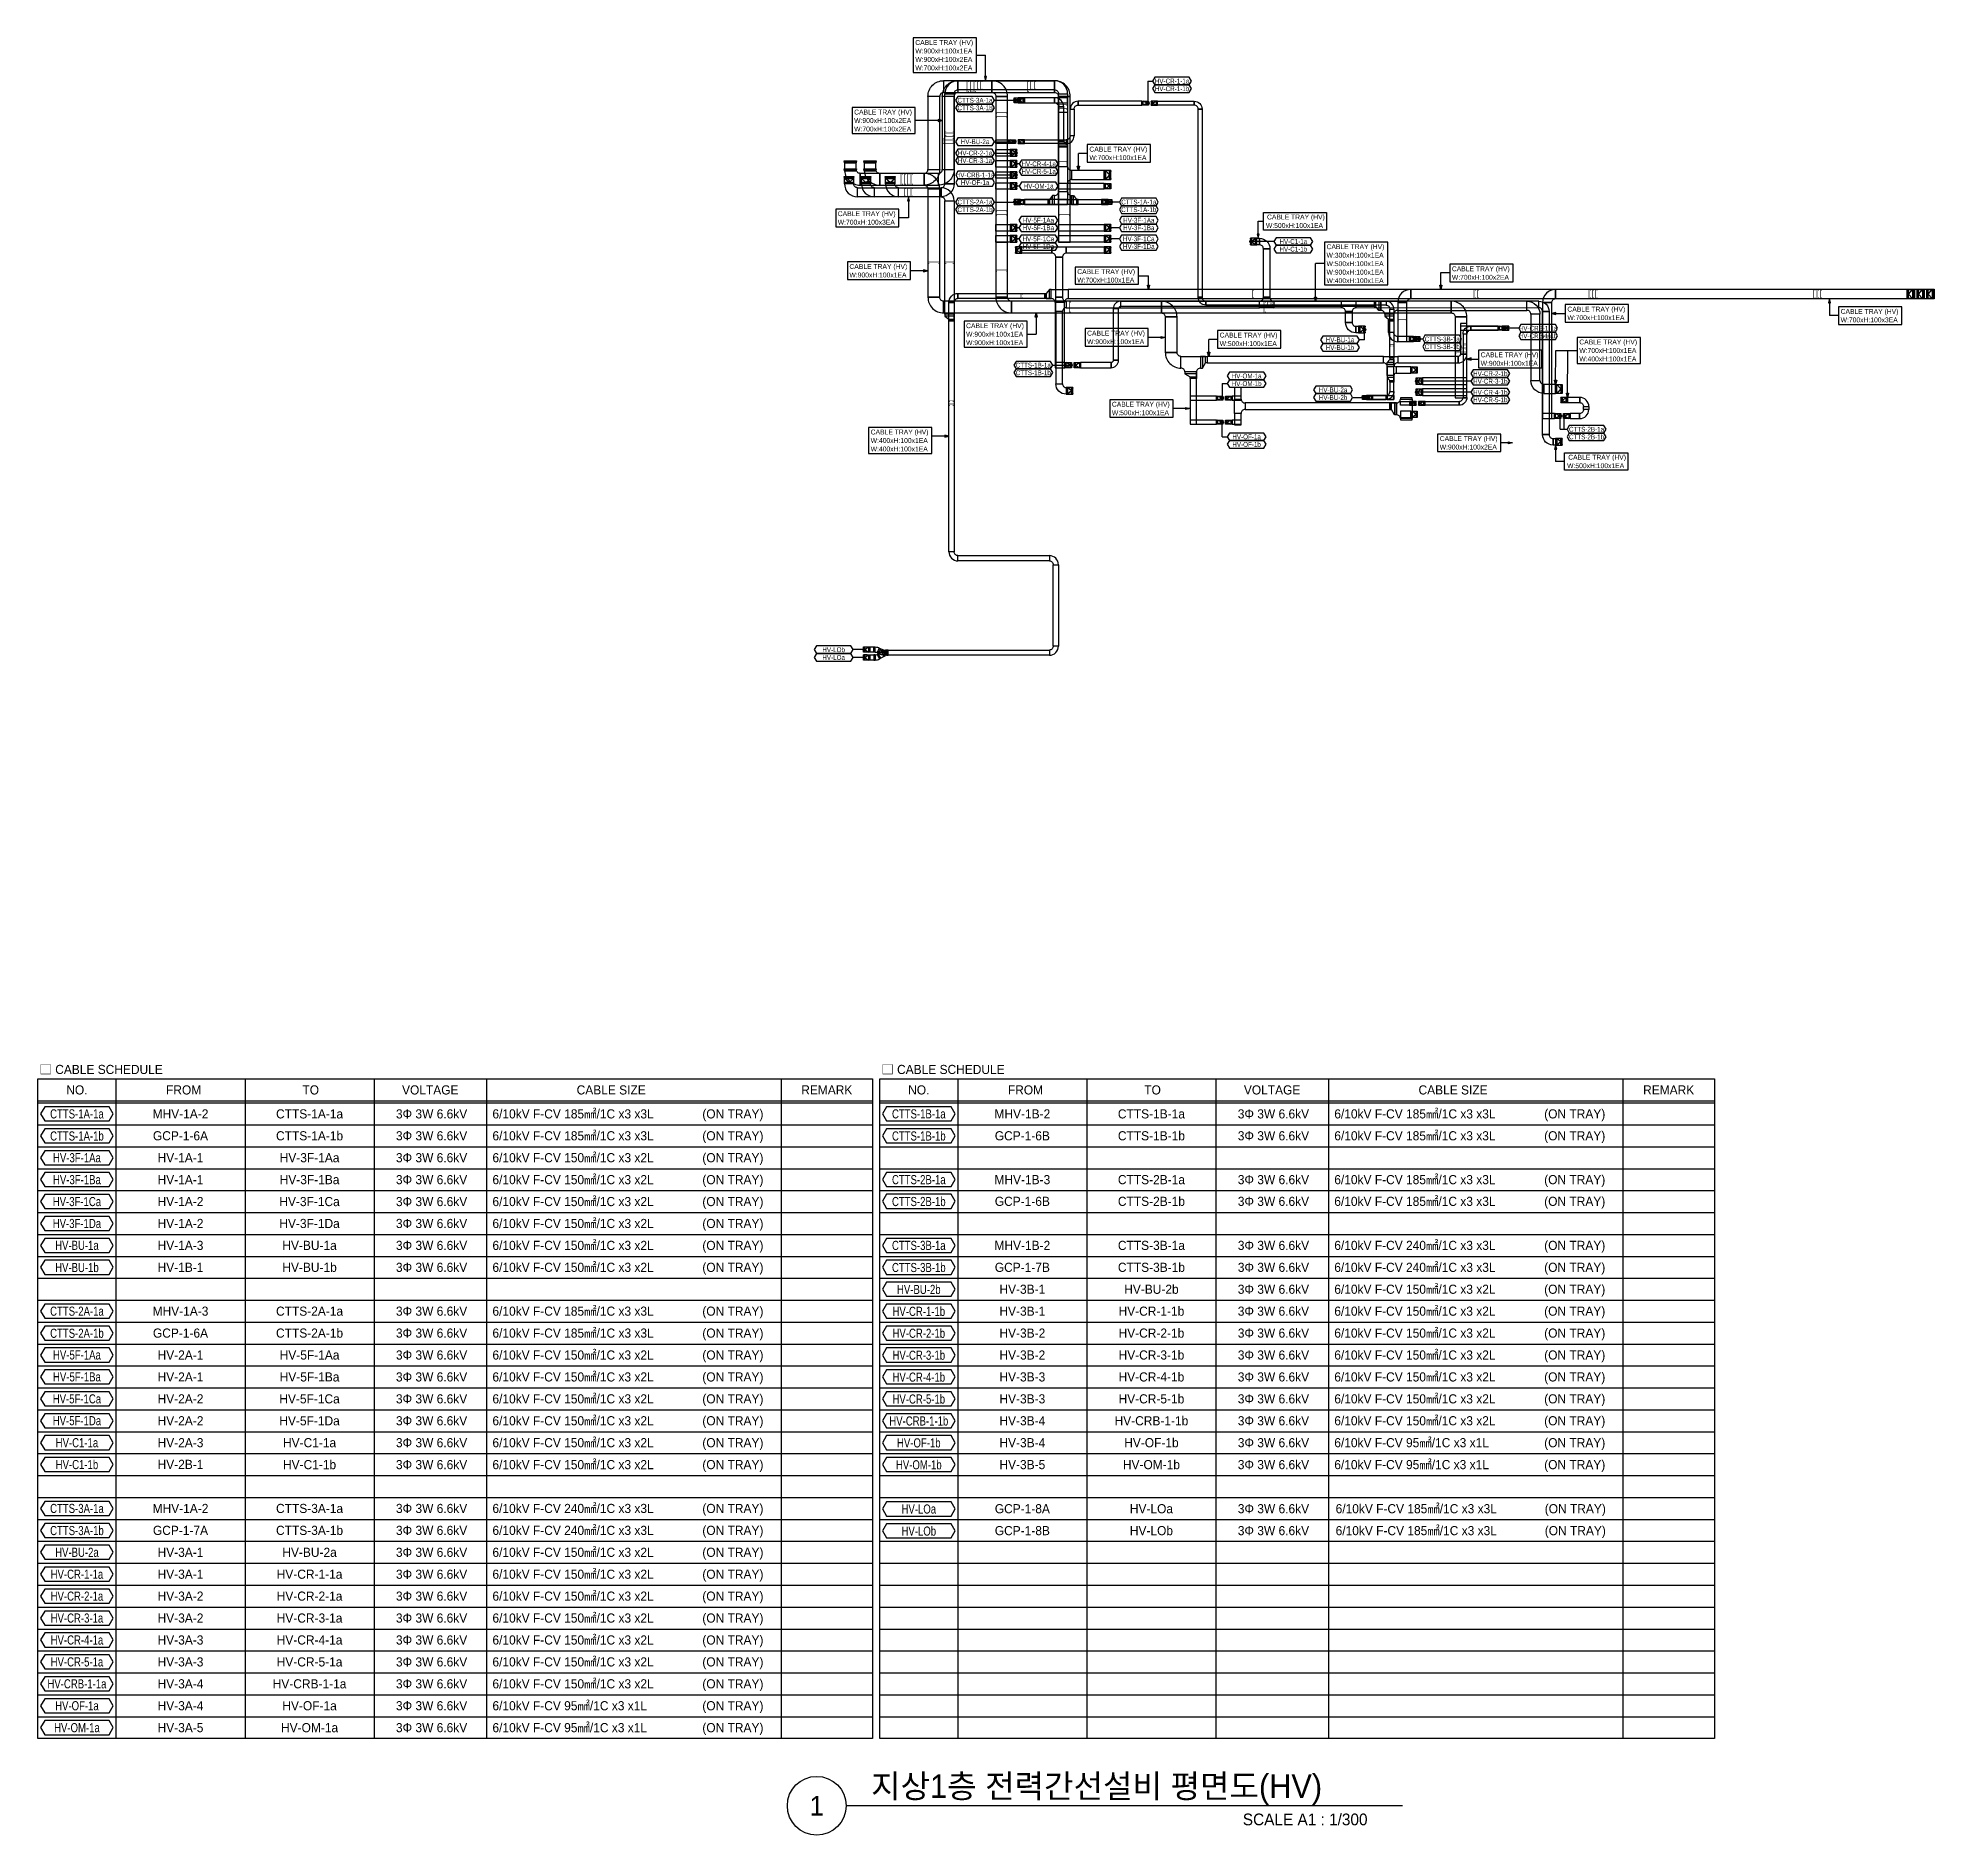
# Model space of a CAD drawing. Header units: millimetres. Extents: x 14100 to 374841, y -351975 to 881100.
# Drawn here: x 31047 to 176354, y -347550 to -209817 of the extents above; entities that cross this region are included whole.
import ezdxf
from ezdxf.enums import TextEntityAlignment as Align

# ---------------------------------------------------------------- set-up
doc = ezdxf.new("R2010")
doc.units = ezdxf.units.MM
doc.header["$LTSCALE"] = 150
for name, color, linetype in [('-----26 Electrical Cable Tray_HV_A', 4, 'Continuous'), ('-----26 Electrical Cable Tray_HV_B', 2, 'Continuous'), ('-----26 Electrical Cable Tray_HV_IT', 4, 'Continuous'), ('-----26 Electrical Cable Tray_HV_N', 30, 'Continuous'), ('-----26 Electrical Cable Tray_HV_UT A', 1, 'Continuous'), ('-----26 Electrical Cable Tray_HV_UT B', 71, 'Continuous'), ('-----26 Electrical Cable Tray_HV_발전기 A', 6, 'Continuous'), ('-----26 Electrical Cable Tray_HV_발전기 B', 103, 'Continuous'), ('-----29 Cable Schedule', 1, 'Continuous'), ('-----29 Indicator', 1, 'Continuous'), ('-----29 주기', 1, 'Continuous'), ('-----30 Text', 2, 'Continuous'), ('-----41 Drawing Title', 2, 'Continuous'), ('-----99 Cable Schedule', 2, 'Continuous')]:
    doc.layers.add(name, color=color, linetype=linetype)
doc.styles.add('ELEC', font='')
doc.styles.get('ELEC').set_extended_font_data('Dotum')

msp = doc.modelspace()

# ---------------------------------------------------------------- texts
at = {"layer": '-----26 Electrical Cable Tray_HV_A', "style": 'ELEC'}
for s, p in [('W:700xH:100x1EA', (111623, -218992)), ('CABLE TRAY (HV)', (111623, -218342))]:
    msp.add_text(s, height=375, dxfattribs=at).set_placement(p, align=Align.MIDDLE_LEFT)
at = {"layer": '-----26 Electrical Cable Tray_HV_B', "style": 'ELEC'}
for s, p in [('W:400xH:100x1EA', (129797, -228418, 0)), ('W:700xH:100x1EA', (149165, -233770)), ('CABLE TRAY (HV)', (149165, -233120)), ('W:400xH:100x1EA', (149165, -234420))]:
    msp.add_text(s, height=375, dxfattribs=at).set_placement(p, align=Align.MIDDLE_LEFT)
at = {"layer": '-----26 Electrical Cable Tray_HV_IT', "ltscale": 7.5, "style": 'ELEC'}
for p in [(98282, -211467, 0), (93596, -216149)]:
    msp.add_text('W:900xH:100x2EA', height=375, dxfattribs=at).set_placement(p, align=Align.MIDDLE_LEFT)
at = {"layer": '-----26 Electrical Cable Tray_HV_IT', "style": 'ELEC'}
for s, p in [('CABLE TRAY (HV)', (125236, -223542)), ('W:500xH:100x1EA', (125153, -224192)), ('W:500xH:100x1EA', (129797, -227118, 0)), ('W:500xH:100x1EA', (148233, -242603)), ('CABLE TRAY (HV)', (148316, -241953))]:
    msp.add_text(s, height=375, dxfattribs=at).set_placement(p, align=Align.MIDDLE_LEFT)
at = {"layer": '-----26 Electrical Cable Tray_HV_N', "style": 'ELEC'}
for p in [(98282, -210167, 0), (93596, -215499), (94864, -240020, 0)]:
    msp.add_text('CABLE TRAY (HV)', height=375, dxfattribs=at).set_placement(p, align=Align.MIDDLE_LEFT)
at = {"layer": '-----26 Electrical Cable Tray_HV_UT A', "ltscale": 7.5, "style": 'ELEC'}
msp.add_text('W:900xH:100x1EA', height=375, dxfattribs=at).set_placement((98282, -210817, 0), align=Align.MIDDLE_LEFT)
at = {"layer": '-----26 Electrical Cable Tray_HV_UT A', "style": 'ELEC'}
for s, p in [('W:900xH:100x1EA', (102175, -232523)), ('CABLE TRAY (HV)', (111448, -232446)), ('CABLE TRAY (HV)', (121609, -232592, 0)), ('W:900xH:100x1EA', (111448, -233096)), ('W:500xH:100x1EA', (121609, -233242, 0)), ('CABLE TRAY (HV)', (113348, -237892, 0)), ('W:500xH:100x1EA', (113348, -238542, 0))]:
    msp.add_text(s, height=375, dxfattribs=at).set_placement(p, align=Align.MIDDLE_LEFT)
at = {"layer": '-----26 Electrical Cable Tray_HV_UT B', "style": 'ELEC'}
for s, p in [('W:300xH:100x1EA', (129797, -226468, 0)), ('CABLE TRAY (HV)', (129797, -225818, 0)), ('W:900xH:100x1EA', (93235, -227984)), ('CABLE TRAY (HV)', (93235, -227334)), ('W:900xH:100x1EA', (129797, -227768, 0)), ('CABLE TRAY (HV)', (102175, -231873)), ('W:900xH:100x1EA', (102175, -233173)), ('CABLE TRAY (HV)', (141609, -234102, 0)), ('W:900xH:100x1EA', (141609, -234752, 0)), ('W:900xH:100x2EA', (138472, -241173)), ('CABLE TRAY (HV)', (138472, -240523))]:
    msp.add_text(s, height=375, dxfattribs=at).set_placement(p, align=Align.MIDDLE_LEFT)
at = {"layer": '-----26 Electrical Cable Tray_HV_발전기 A', "style": 'ELEC'}
for s, p in [('W:700xH:100x2EA', (98282, -212117, 0)), ('W:700xH:100x2EA', (93596, -216799)), ('W:700xH:100x3EA', (92342, -223938)), ('CABLE TRAY (HV)', (92342, -223288)), ('W:400xH:100x1EA', (94864, -240670, 0))]:
    msp.add_text(s, height=375, dxfattribs=at).set_placement(p, align=Align.MIDDLE_LEFT)
at = {"layer": '-----26 Electrical Cable Tray_HV_발전기 B', "style": 'ELEC'}
for s, p in [('CABLE TRAY (HV)', (110692, -227727, 0)), ('W:700xH:100x2EA', (139402, -228162, 0)), ('CABLE TRAY (HV)', (139402, -227512, 0)), ('W:700xH:100x1EA', (110692, -228377, 0)), ('CABLE TRAY (HV)', (148254, -230605)), ('CABLE TRAY (HV)', (169192, -230778, 0)), ('W:700xH:100x1EA', (148254, -231255)), ('W:700xH:100x3EA', (169192, -231428, 0)), ('W:400xH:100x1EA', (94864, -241320, 0))]:
    msp.add_text(s, height=375, dxfattribs=at).set_placement(p, align=Align.MIDDLE_LEFT)
at = {"layer": '-----29 Indicator', "color": 2, "linetype": 'Continuous', "style": 'ELEC'}
msp.add_text('□ CABLE SCHEDULE', height=700, dxfattribs=at).set_placement((95676, -288873, 0), align=Align.MIDDLE_LEFT)
at = {"layer": '-----30 Text', "linetype": 'Continuous', "style": 'ELEC', "width": 0.8}
for s, height, p in [('HV-CR-1-1a', 375, (117958, -213123)), ('HV-CR-1-1b', 375, (117958, -213701)), ('CTTS-3A-1a', 375, (102862, -214596)), ('CTTS-3A-1b', 375, (102862, -215173)), ('HV-BU-2a', 375, (102862, -217770)), ('HV-CR-2-1a', 375, (102862, -218639)), ('HV-CR-3-1a', 375, (102862, -219216)), ('HV-CR-4-1a', 375, (107736, -219470)), ('HV-CRB-1-1a', 375, (102866, -220320)), ('HV-OF-1a', 375, (102866, -220897)), ('HV-CR-5-1a', 375, (107736, -220047)), ('CTTS-2A-1a', 375, (102862, -222395)), ('HV-OM-1a', 375, (107736, -221170)), ('CTTS-1A-1a', 375, (115409, -222395)), ('CTTS-2A-1b', 375, (102862, -222972)), ('HV-5F-1Aa', 375, (107712, -223792)), ('CTTS-1A-1b', 375, (115409, -222972)), ('HV-3F-1Aa', 375, (115409, -223792)), ('HV-5F-1Ca', 375, (107712, -225220)), ('HV-5F-1Ba', 375, (107712, -224370)), ('HV-3F-1Ca', 375, (115409, -225220)), ('HV-3F-1Ba', 375, (115409, -224370)), ('HV-5F-1Da', 375, (107712, -225797)), ('HV-3F-1Da', 375, (115409, -225797)), ('HV-C1-1a', 375, (127254, -225420)), ('HV-C1-1b', 375, (127254, -225997)), ('HV-CRB-1-1a', 375, (146009, -232070)), ('HV-CRB-1-1b', 375, (146009, -232647)), ('HV-BU-1a', 375, (130831, -232957)), ('HV-BU-1b', 375, (130831, -233535)), ('CTTS-3B-1a', 375, (138660, -232895, 0)), ('CTTS-3B-1b', 375, (138660, -233473, 0)), ('CTTS-1B-1a', 375, (107326, -234893)), ('CTTS-1B-1b', 375, (107326, -235471)), ('HV-CR-2-1b', 375, (142346, -235542, 0)), ('HV-OM-1a', 375, (123676, -235726)), ('HV-OM-1b', 375, (123676, -236304)), ('HV-BU-2a', 375, (130298, -236792)), ('HV-CR-3-1b', 375, (142346, -236120, 0)), ('HV-CR-4-1b', 375, (142346, -236970, 0)), ('HV-BU-2b', 375, (130298, -237370)), ('HV-CR-5-1b', 375, (142346, -237547, 0)), ('CTTS-2B-1a', 375, (149723, -239811)), ('HV-OF-1a', 375, (123673, -240386)), ('HV-OF-1b', 375, (123673, -240964)), ('CTTS-2B-1b', 375, (149723, -240389)), ('HV-LOb', 375, (92026, -256695)), ('HV-LOa', 375, (92026, -257295)), ('CTTS-1B-1a', 700, (98551, -292277, 0)), ('CTTS-1B-1b', 700, (98551, -293957, 0)), ('CTTS-2B-1a', 700, (98551, -297317)), ('CTTS-2B-1b', 700, (98551, -298980, 0)), ('CTTS-3B-1a', 700, (98551, -302357)), ('CTTS-3B-1b', 700, (98551, -304037, 0)), ('HV-BU-2b', 700, (98551, -305717, 0)), ('HV-CR-1-1b', 700, (98551, -307397, 0)), ('HV-CR-2-1b', 700, (98551, -309077, 0)), ('HV-CR-3-1b', 700, (98551, -310757, 0)), ('HV-CR-4-1b', 700, (98551, -312437, 0)), ('HV-CR-5-1b', 700, (98551, -314117, 0)), ('HV-CRB-1-1b', 700, (98551, -315797, 0)), ('HV-OF-1b', 700, (98551, -317477, 0)), ('HV-OM-1b', 700, (98551, -319157, 0)), ('HV-LOa', 700, (98551, -322558, 0)), ('HV-LOb', 700, (98551, -324238, 0))]:
    msp.add_text(s, height=height, dxfattribs=at).set_placement(p, align=Align.MIDDLE)
at = {"layer": '-----30 Text', "style": 'ELEC'}
msp.add_text('NO.', height=700, dxfattribs=at).set_placement((98551, -290441, 0), align=Align.MIDDLE)
for s, p in [('FROM', (106727, -290441, 0)), ('TO', (116466, -290441, 0)), ('VOLTAGE', (125626, -290441, 0)), ('CABLE SIZE', (139492, -290441, 0)), ('REMARK', (156015, -290441, 0)), ('MHV-1B-2', (106486, -292277, 0)), ('CTTS-1B-1a', (116378, -292277, 0)), ('3Φ 3W 6.6kV', (125728, -292277, 0)), ('GCP-1-6B', (106486, -293957, 0)), ('CTTS-1B-1b', (116378, -293957, 0)), ('3Φ 3W 6.6kV', (125728, -293957, 0)), ('MHV-1B-3', (106486, -297317)), ('CTTS-2B-1a', (116378, -297317)), ('3Φ 3W 6.6kV', (125728, -297317)), ('GCP-1-6B', (106486, -298980, 0)), ('CTTS-2B-1b', (116378, -298980, 0)), ('3Φ 3W 6.6kV', (125728, -298980, 0)), ('MHV-1B-2', (106486, -302357)), ('CTTS-3B-1a', (116378, -302357)), ('3Φ 3W 6.6kV', (125728, -302357)), ('GCP-1-7B', (106486, -304037, 0)), ('CTTS-3B-1b', (116378, -304037, 0)), ('3Φ 3W 6.6kV', (125728, -304037, 0)), ('HV-3B-1', (106486, -305717, 0)), ('HV-BU-2b', (116378, -305717, 0)), ('3Φ 3W 6.6kV', (125728, -305717, 0)), ('HV-3B-1', (106486, -307397, 0)), ('HV-CR-1-1b', (116378, -307397, 0)), ('3Φ 3W 6.6kV', (125728, -307397, 0)), ('HV-3B-2', (106486, -309077, 0)), ('HV-CR-2-1b', (116378, -309077, 0)), ('3Φ 3W 6.6kV', (125728, -309077, 0)), ('HV-3B-2', (106486, -310757, 0)), ('HV-CR-3-1b', (116378, -310757, 0)), ('3Φ 3W 6.6kV', (125728, -310757, 0)), ('HV-3B-3', (106486, -312437, 0)), ('HV-CR-4-1b', (116378, -312437, 0)), ('3Φ 3W 6.6kV', (125728, -312437, 0)), ('HV-3B-3', (106486, -314117, 0)), ('HV-CR-5-1b', (116378, -314117, 0)), ('3Φ 3W 6.6kV', (125728, -314117, 0)), ('HV-3B-4', (106486, -315797, 0)), ('HV-CRB-1-1b', (116378, -315797, 0)), ('3Φ 3W 6.6kV', (125728, -315797, 0)), ('HV-3B-4', (106486, -317477, 0)), ('HV-OF-1b', (116378, -317477, 0)), ('3Φ 3W 6.6kV', (125728, -317477, 0)), ('HV-3B-5', (106486, -319157, 0)), ('HV-OM-1b', (116378, -319157, 0)), ('3Φ 3W 6.6kV', (125728, -319157, 0)), ('GCP-1-8A', (106486, -322537, 0)), ('HV-LOa', (116378, -322537, 0)), ('3Φ 3W 6.6kV', (125728, -322537, 0)), ('GCP-1-8B', (106486, -324217, 0)), ('HV-LOb', (116378, -324217, 0)), ('3Φ 3W 6.6kV', (125728, -324217, 0))]:
    msp.add_text(s, height=700, dxfattribs=at).set_placement(p, align=Align.MIDDLE_CENTER)
for s, p in [('6/10kV F-CV 185㎟/1C x3 x3L', (130392, -292277, 0)), ('6/10kV F-CV 185㎟/1C x3 x3L', (130392, -293957, 0)), ('6/10kV F-CV 185㎟/1C x3 x3L', (130392, -297317)), ('6/10kV F-CV 185㎟/1C x3 x3L', (130392, -298980, 0)), ('6/10kV F-CV 240㎟/1C x3 x3L', (130392, -302357)), ('6/10kV F-CV 240㎟/1C x3 x3L', (130392, -304037, 0)), ('6/10kV F-CV 150㎟/1C x3 x2L', (130392, -305717, 0)), ('6/10kV F-CV 150㎟/1C x3 x2L', (130392, -307397, 0)), ('6/10kV F-CV 150㎟/1C x3 x2L', (130392, -309077, 0)), ('6/10kV F-CV 150㎟/1C x3 x2L', (130392, -310757, 0)), ('6/10kV F-CV 150㎟/1C x3 x2L', (130392, -312437, 0)), ('6/10kV F-CV 150㎟/1C x3 x2L', (130392, -314117, 0)), ('6/10kV F-CV 150㎟/1C x3 x2L', (130392, -315797, 0)), ('6/10kV F-CV 95㎟/1C x3 x1L', (130392, -317477, 0)), ('6/10kV F-CV 95㎟/1C x3 x1L', (130392, -319157, 0)), ('6/10kV F-CV 185㎟/1C x3 x3L', (130495, -322537, 0)), ('6/10kV F-CV 185㎟/1C x3 x3L', (130495, -324217, 0))]:
    msp.add_text(s, height=700, dxfattribs=at).set_placement(p, align=Align.MIDDLE_LEFT)
for p in [(151157, -292277, 0), (151157, -293957, 0), (151157, -297317, 0), (151157, -298980, 0), (151157, -302357, 0), (151157, -304037, 0), (151157, -305717, 0), (151157, -307397, 0), (151157, -309077, 0), (151157, -310757, 0), (151157, -312437, 0), (151157, -314117, 0), (151157, -315797, 0), (151157, -317477, 0), (151157, -319157, 0), (151199, -322537), (151199, -324217)]:
    msp.add_text('(ON TRAY)', height=700, dxfattribs=at).set_placement(p, align=Align.MIDDLE_RIGHT)
at = {"layer": '-----41 Drawing Title', "color": 2, "style": 'ELEC'}
msp.add_text('지상1층 전력간선설비 평면도(HV)', height=1800, dxfattribs=at).set_placement((94895, -344700))
at = {"layer": '-----41 Drawing Title', "color": 7, "style": 'ELEC'}
msp.add_text('1', height=1500, dxfattribs=at).set_placement((90728, -345300), align=Align.MIDDLE)
at = {"layer": '-----41 Drawing Title', "style": 'ELEC'}
msp.add_text('SCALE A1 : 1/300', height=900, dxfattribs=at).set_placement((132937, -346800), align=Align.RIGHT)
at = {"color": 0, "style": 'ELEC', "width": 0.7}
for s, p in [('HV 트레이-UT', (93327, -219349)), ('HV 트레이-UT', (94827, -219349)), ('HV 트레이-발전기', (93204, -220546)), ('HV 트레이-발전기', (94504, -220546)), ('HV 트레이-발전기', (96354, -220546))]:
    msp.add_text(s, height=50, dxfattribs=at).set_placement(p, align=Align.MIDDLE_CENTER)
for p in [(174754, -229445, 0), (175504, -229445, 0), (176254, -229445, 0)]:
    msp.add_text('HV 트레이-발전기', height=50, rotation=270, dxfattribs=at).set_placement(p, align=Align.MIDDLE_CENTER)

# ---------------------------------------------------------------- blocks, each defined once
blk = doc.blocks.new('A$634112462862')
at = {"color": 0}
for p, q in [((0, 100), (0, 500)), ((0, 500), (700, 500)), ((0, 0), (0, 100)), ((700, 0), (0, 0)), ((700, 500), (700, 100)), ((700, 100), (700, 0))]:
    blk.add_line(p, q, dxfattribs=at)
at = {"color": 8}
for p, q in [((700, 400), (0, 500)), ((700, 500), (0, 400)), ((350, 100), (0, 400)), ((0, 400), (700, 400)), ((700, 100), (0, 100)), ((350, 100), (700, 400))]:
    blk.add_line(p, q, dxfattribs=at)
blk = doc.blocks.new('A$527511562058')
at = {"color": 0}
for p, q in [((0, 400), (400, 400)), ((0, 0), (0, 400)), ((400, 0), (0, 0)), ((400, 400), (500, 400)), ((500, 0), (400, 0)), ((500, 400), (500, 0))]:
    blk.add_line(p, q, dxfattribs=at)
at = {"color": 8}
for p, q in [((100, 400), (0, 0)), ((0, 400), (100, 0)), ((100, 200), (400, 400)), ((100, 0), (100, 400)), ((100, 200), (400, 0)), ((400, 400), (400, 0))]:
    blk.add_line(p, q, dxfattribs=at)
blk = doc.blocks.new('A$595823492043')
at = {"color": 0}
for p, q in [((0, 0), (0, 500)), ((0, 500), (100, 500)), ((100, 0), (0, 0)), ((100, 500), (500, 500)), ((500, 0), (100, 0)), ((500, 500), (500, 0))]:
    blk.add_line(p, q, dxfattribs=at)
at = {"color": 8}
for p, q in [((400, 250), (100, 500)), ((100, 0), (100, 500)), ((400, 250), (100, 0)), ((400, 500), (400, 0)), ((400, 0), (500, 500)), ((500, 0), (400, 500))]:
    blk.add_line(p, q, dxfattribs=at)
blk = doc.blocks.new('A$550585017316')
at = {"color": 0}
for p, q in [((400, 300), (0, 300)), ((0, 300), (0, 0)), ((0, 0), (400, 0)), ((500, 300), (400, 300)), ((400, 0), (500, 0)), ((500, 0), (500, 300))]:
    blk.add_line(p, q, dxfattribs=at)
at = {"color": 8}
for p, q in [((100, 0), (0, 300)), ((0, 0), (100, 300)), ((100, 150), (400, 300)), ((100, 300), (100, 0)), ((100, 150), (400, 0)), ((400, 0), (400, 300))]:
    blk.add_line(p, q, dxfattribs=at)
blk = doc.blocks.new('A$529866197279')
at = {"color": 0}
for p, q in [((0, 400), (0, 500)), ((0, 500), (700, 500)), ((0, 0), (0, 400)), ((700, 0), (0, 0)), ((700, 500), (700, 400)), ((700, 400), (700, 0))]:
    blk.add_line(p, q, dxfattribs=at)
at = {"color": 8}
for p, q in [((350, 100), (0, 400)), ((0, 400), (700, 400)), ((700, 100), (0, 100)), ((0, 100), (700, 0)), ((0, 0), (700, 100)), ((350, 100), (700, 400))]:
    blk.add_line(p, q, dxfattribs=at)
blk = doc.blocks.new('A$C9a0ab699')
h = blk.add_hatch(color=0)
edge = h.paths.add_edge_path()
edge.add_arc((64, 64), 64, 720, 1080, ccw=False)
at = {"color": 0}
blk.add_circle((64, 64), 64, dxfattribs=at)
blk = doc.blocks.new('A$C668e3c95')
at = {"layer": '-----26 Electrical Cable Tray_HV_UT B'}
for p, q in [((0, 0), (0, 500)), ((0, 500), (300, 500)), ((300, 381), (0, 381)), ((0, 381), (0, 148)), ((300, 381), (0, 381)), ((0, 381), (0, 0)), ((0, 148), (500, 148)), ((0, 0), (500, 0)), ((300, 500), (300, 381)), ((500, 148), (300, 381)), ((500, 0), (500, 148))]:
    blk.add_line(p, q, dxfattribs=at)
blk = doc.blocks.new('A$Cb57f820e')
at = {"layer": '-----26 Electrical Cable Tray_HV_발전기 B'}
for p, q in [((346, 541), (0, 341)), ((0, 341), (56, 244)), ((56, 244), (402, 444)), ((91, 111), (491, 111)), ((91, 111), (91, 0)), ((91, 0), (491, 0)), ((402, 444), (346, 541)), ((491, 0), (491, 111))]:
    blk.add_line(p, q, dxfattribs=at)
for radius in [267, 667]:
    blk.add_arc((-175, 111), radius, 0, 30, dxfattribs=at)
blk = doc.blocks.new('A$C0a3045ae')
at = {"layer": '-----26 Electrical Cable Tray_HV_발전기 A'}
for p, q in [((346, 541), (0, 341)), ((0, 341), (56, 244)), ((56, 244), (402, 444)), ((91, 111), (491, 111)), ((91, 111), (91, 0)), ((402, 444), (346, 541)), ((491, 0), (491, 111)), ((91, 0), (491, 0))]:
    blk.add_line(p, q, dxfattribs=at)
for radius in [267, 667]:
    blk.add_arc((-175, 111), radius, 0, 30, dxfattribs=at)

# ---------------------------------------------------------------- linework, layer by layer
at = {"layer": '-----26 Electrical Cable Tray_HV_A', "elevation": 0}
for points in [[(108954, -214396), (106354, -214396), (106354, -214796), (108954, -214796)], [(112754, -219970), (110254, -219970), (110254, -220670), (112754, -220670)], [(108454, -222595), (106354, -222595), (106354, -222195), (108454, -222195)], [(109254, -221370), (112754, -221370), (112754, -220970), (109254, -220970)], [(110754, -222195), (112854, -222195), (112854, -222595), (110754, -222595)]]:
    msp.add_lwpolyline(points, close=True, dxfattribs=at)
at = {"layer": '-----26 Electrical Cable Tray_HV_A'}
for points in [[(108954, -214796, -0.4142136), (109254, -215096), (109254, -215096), (109254, -215096), (109254, -215096), (109654, -215096, 0.4142136), (108954, -214396)], [(109954, -220970), (109254, -220970), (109254, -220970), (109254, -219670), (109954, -219670, 0.4142136), (110254, -219970), (110254, -220670), (110254, -220670, 0.4142136)], [(110254, -221895), (110254, -222595), (110254, -222595), (108954, -222595), (108954, -221895, 0.4142136), (109254, -221595), (109954, -221595), (109954, -221595, 0.4142136)]]:
    msp.add_lwpolyline(points, format="xyb", close=True, dxfattribs=at)
for points in [[(109254, -215096), (109254, -217671), (109654, -217671), (109654, -215096)], [(109254, -218171), (109254, -219670), (109954, -219670), (109954, -218171)], [(109254, -220970), (109254, -221595), (109954, -221595), (109954, -220970)]]:
    msp.add_lwpolyline(points, close=True, dxfattribs=at)
at = {"layer": '-----26 Electrical Cable Tray_HV_A', "elevation": 0}
for points in [[(109254, -218171), (109254, -217671), (109654, -217671), (109654, -217790), (109254, -217790), (109254, -218023), (109954, -218023), (109654, -217790), (109254, -217790), (109254, -218171), (109954, -218171), (109954, -218023)], [(108954, -222595), (108454, -222595), (108454, -222195), (108573, -222195), (108573, -222595), (108806, -222595), (108806, -221895), (108573, -222195), (108573, -222595), (108954, -222595), (108954, -221895), (108806, -221895)], [(110254, -222595), (110754, -222595), (110754, -222195), (110634, -222195), (110634, -222595), (110401, -222595), (110401, -221895), (110634, -222195), (110634, -222595), (110254, -222595), (110254, -221895), (110401, -221895)]]:
    msp.add_lwpolyline(points, dxfattribs=at)
at = {"layer": '-----26 Electrical Cable Tray_HV_B', "elevation": 0}
for points in [[(114025, -230395), (114025, -229995, 0.4142136), (113454, -230566), (113854, -230566, -0.4142136)], [(133955, -230695), (133955, -229995), (133955, -229995), (135255, -229995), (135255, -230695, 0.4142136), (134955, -230995), (134255, -230995), (134255, -230995, 0.4142136)], [(145154, -230695), (145154, -229995, -0.4142136), (146154, -230995), (145454, -230995, 0.4142136)], [(135253, -232697, -0.4142136), (134953, -232397), (134953, -232397), (134953, -232397), (134953, -232397), (134553, -232397, 0.4142136), (135253, -233097)], [(113282, -234695), (113282, -235095, 0.4142136), (113854, -234524), (113454, -234524, -0.4142136)], [(146454, -236370), (146454, -237070, -0.4142136), (145454, -236070), (146154, -236070, 0.4142136)], [(149494, -238296, -0.4142136), (149194, -238596), (149194, -238596), (149194, -238596), (149194, -238596), (149194, -238996, 0.4142136), (149894, -238296)], [(149198, -237770, -0.4142136), (149498, -238070), (149498, -238070), (149498, -238070), (149498, -238070), (149898, -238070, 0.4142136), (149198, -237370)]]:
    msp.add_lwpolyline(points, format="xyb", close=True, dxfattribs=at)
for points in [[(113454, -230566), (113454, -234524), (113854, -234524), (113854, -230566)], [(133455, -230395), (114025, -230395), (114025, -229995), (133455, -229995)], [(135255, -230695), (145154, -230695), (145154, -229995), (135255, -229995)], [(145454, -230995), (145454, -236070), (146154, -236070), (146154, -230995)], [(134553, -232397), (134555, -231495), (134955, -231495), (134953, -232397)], [(135253, -233097), (136454, -233094), (136454, -232694), (135253, -232697)], [(113282, -234695), (110954, -234695), (110954, -235095), (113282, -235095)], [(147354, -236370), (146454, -236370), (146454, -237070), (147354, -237070)], [(149198, -237370), (148254, -237370), (148254, -237770), (149198, -237770)], [(149898, -238070), (149894, -238296), (149494, -238296), (149498, -238070)], [(149194, -238596), (148454, -238596), (148454, -238996), (149194, -238996)]]:
    msp.add_lwpolyline(points, close=True, dxfattribs=at)
for points in [[(133955, -229995), (133455, -229995), (133455, -230395), (133574, -230395), (133574, -229995), (133807, -229995), (133807, -230695), (133574, -230395), (133574, -229995), (133955, -229995), (133955, -230695), (133807, -230695)], [(134955, -230995), (134955, -231495), (134555, -231495), (134555, -231376), (134955, -231376), (134955, -231143), (134255, -231143), (134555, -231376), (134955, -231376), (134955, -230995), (134255, -230995), (134255, -231143)]]:
    msp.add_lwpolyline(points, dxfattribs=at)
at = {"layer": '-----26 Electrical Cable Tray_HV_IT', "elevation": 0}
for points in [[(101554, -213995), (101554, -213995, 0.4142136), (101254, -214295), (101254, -214295), (100354, -214295, -0.4142136), (101554, -213095)], [(104154, -213995), (104154, -213995, -0.4142136), (104454, -214295), (104454, -214295), (105354, -214295, 0.4142136), (104154, -213095)], [(108954, -213995), (108954, -213995, -0.4142136), (109254, -214295), (109254, -214295), (110154, -214295, 0.4142136), (108954, -213095)], [(94054, -220195), (94054, -220195, -0.4142136), (93754, -219895), (93754, -219895), (92854, -219895, 0.4142136), (94054, -221095)], [(95554, -220195), (95554, -220195, -0.4142136), (95254, -219895), (95254, -219895), (94354, -219895, 0.4142136), (95554, -221095)], [(100054, -220195), (100054, -220195, 0.4142136), (100354, -219895), (100354, -219895), (101254, -219895, -0.4142136), (100054, -221095)], [(124658, -225670), (124658, -225170, -0.4142136), (125458, -225970), (124958, -225970), (124958, -225970), (124958, -225970), (124958, -225970, 0.4142136)], [(108754, -226320), (108754, -225820), (108754, -225820), (109854, -225820), (109854, -226320, 0.4142136), (109554, -226620), (109054, -226620), (109054, -226620, 0.4142136)], [(109554, -230792), (109054, -230792), (109054, -230792), (109054, -229692), (109554, -229692, 0.4142136), (109854, -229992), (109854, -230492), (109854, -230492, 0.4142136)], [(125758, -229995), (125758, -230495), (125758, -230495), (124658, -230495), (124658, -229995, 0.4142136), (124958, -229695), (125458, -229695), (125458, -229695, 0.4142136)], [(130953, -230494), (130953, -229994), (130953, -229994), (132053, -229994), (132053, -230494, 0.4142136), (131753, -230794), (131253, -230794), (131253, -230794, 0.4142136)], [(146054, -230490), (146054, -229990, -0.4142136), (146854, -230790), (146354, -230790), (146354, -230790), (146354, -230790), (146354, -230790, 0.4142136)], [(132053, -231920), (132053, -232420, -0.4142136), (131253, -231620), (131753, -231620), (131753, -231620), (131753, -231620), (131753, -231620, 0.4142136)], [(109854, -236620), (109854, -237120, -0.4142136), (109054, -236320), (109554, -236320), (109554, -236320), (109554, -236320), (109554, -236320, 0.4142136)], [(147153, -240520), (147153, -241020, -0.4142136), (146353, -240220), (146853, -240220), (146853, -240220), (146853, -240220), (146853, -240220, 0.4142136)]]:
    msp.add_lwpolyline(points, format="xyb", close=True, dxfattribs=at)
for points in [[(108954, -213095), (101554, -213095), (101554, -213995), (108954, -213995)], [(104154, -213095), (101554, -213095), (101554, -213995), (104154, -213995)], [(100354, -214295), (100354, -219895), (101254, -219895), (101254, -214295)], [(104454, -214295), (104454, -225470), (105354, -225470), (105354, -214295)], [(92854, -219895), (92854, -219995), (93754, -219995), (93754, -219895)], [(94054, -221095), (100054, -221095), (100054, -220195), (94054, -220195)], [(94354, -219895), (94354, -219995), (95254, -219995), (95254, -219895)], [(95554, -221095), (100054, -221095), (100054, -220195), (95554, -220195)], [(105554, -224620), (104454, -224620), (104454, -224120), (105554, -224120)], [(105554, -225470), (104454, -225470), (104454, -224970), (105554, -224970)], [(112754, -224620), (109254, -224620), (109254, -224120), (112754, -224120)], [(112754, -225470), (109254, -225470), (109254, -224970), (112754, -224970)], [(109554, -226620), (109554, -229692), (109054, -229692), (109054, -226620)], [(124958, -229695), (124958, -225970), (125458, -225970), (125458, -229695)], [(109554, -236320), (109554, -230792), (109054, -230792), (109054, -236320)], [(109854, -230492), (124658, -230495), (124658, -229995), (109854, -229992)], [(125758, -230494), (130953, -230490), (130953, -229990), (125758, -229994)], [(131753, -230794), (131753, -231620), (131253, -231620), (131253, -230794)], [(132053, -230494), (146054, -230490), (146054, -229990), (132053, -229994)], [(146854, -230790), (146853, -240220), (146353, -240220), (146354, -230790)], [(132253, -232420), (132053, -232420), (132053, -231920), (132253, -231920)], [(147354, -241020), (147153, -241020), (147153, -240520), (147354, -240520)]]:
    msp.add_lwpolyline(points, close=True, dxfattribs=at)
at = {"layer": '-----26 Electrical Cable Tray_HV_IT', "ltscale": 7.5, "const_width": 50, "elevation": 0}
for points in [[(102616, -213895), (102616, -213995), (102516, -213995), (102516, -213095), (102616, -213095), (102616, -213195)], [(102876, -213895), (102876, -213995), (102776, -213995), (102776, -213095), (102876, -213095), (102876, -213195)], [(106972, -213895), (106972, -213995), (106872, -213995), (106872, -213095), (106972, -213095), (106972, -213195)], [(104554, -215924), (104454, -215924), (104454, -215824), (105354, -215824), (105354, -215924), (105254, -215924)], [(101154, -217534), (101254, -217534), (101254, -217634), (100354, -217634), (100354, -217534), (100454, -217534)], [(101154, -217794), (101254, -217794), (101254, -217894), (100354, -217894), (100354, -217794), (100454, -217794)], [(97284, -220995), (97284, -221095), (97184, -221095), (97184, -220195), (97284, -220195), (97284, -220295)], [(97544, -220995), (97544, -221095), (97444, -221095), (97444, -220195), (97544, -220195), (97544, -220295)], [(104554, -223431), (104454, -223431), (104454, -223331), (105354, -223331), (105354, -223431), (105254, -223431)], [(125376, -230395), (125376, -230495), (125276, -230495), (125276, -229995), (125376, -229995), (125376, -230095)]]:
    msp.add_lwpolyline(points, dxfattribs=at)
at = {"layer": '-----26 Electrical Cable Tray_HV_IT'}
for points in [[(109254, -214295), (109254, -225470), (110154, -225470), (110154, -214295)], [(124458, -225170), (124658, -225170), (124658, -225670), (124458, -225670)], [(108754, -226320), (106454, -226320), (106454, -225820), (108754, -225820)], [(112754, -226320), (109854, -226320), (109854, -225820), (112754, -225820)]]:
    msp.add_lwpolyline(points, close=True, dxfattribs=at)
at = {"layer": '-----26 Electrical Cable Tray_HV_IT', "elevation": 0}
for points in [[(93754, -219895), (92854, -219995)], [(92854, -219895), (93754, -219995)], [(95254, -219895), (94354, -219995)], [(94354, -219895), (95254, -219995)]]:
    msp.add_lwpolyline(points, dxfattribs=at)
at = {"layer": '-----26 Electrical Cable Tray_HV_IT', "ltscale": 7.5, "const_width": 50}
msp.add_lwpolyline([(109354, -223431), (109254, -223431), (109254, -223331), (110154, -223331), (110154, -223431), (110054, -223431)], dxfattribs=at)
at = {"layer": '-----26 Electrical Cable Tray_HV_N', "color": 1}
for p, q in [((102968, -211142), (103653, -211142)), ((111463, -218667), (110786, -218667)), ((124550, -223867), (124959, -223867)), ((115378, -228038), (116147, -228038)), ((129637, -227104, 0), (128952, -227104, 0)), ((169032, -231103), (168347, -231103)), ((106862, -232523), (107546, -232523)), ((121449, -232917, 0), (120764, -232917, 0)), ((148039, -242278), (147354, -242278))]:
    msp.add_line(p, q, dxfattribs=at)
at = {"layer": '-----26 Electrical Cable Tray_HV_N', "color": 1, "elevation": 0}
for points in [[(98122, -209817), (98122, -212467), (102968, -212467), (102968, -209817)], [(93436, -215149), (93436, -217149), (98282, -217149), (98282, -215149)], [(111463, -217992), (111463, -219342), (116309, -219342), (116309, -217992)], [(92182, -222938), (92182, -224288), (97028, -224288), (97028, -222938)], [(129637, -225468), (129637, -228740), (134483, -228740), (134483, -225468)], [(93075, -226984), (93075, -228334), (97921, -228334), (97921, -226984)], [(110532, -227377), (110532, -228699), (115378, -228699), (115378, -227377)], [(139242, -227162), (139242, -228512), (144088, -228512), (144088, -227162)], [(148094, -230255), (148094, -231605), (152940, -231605), (152940, -230255)], [(169032, -230428), (169032, -231778), (173878, -231778), (173878, -230428)], [(102015, -231523), (102015, -233523), (106862, -233523), (106862, -231523)], [(111288, -232096), (111288, -233446), (116134, -233446), (116134, -232096)], [(121449, -232242), (121449, -233592), (126295, -233592), (126295, -232242)], [(141449, -233752), (141449, -235102), (146295, -235102), (146295, -233752)], [(113188, -237542), (113188, -238892), (118034, -238892), (118034, -237542)], [(94704, -239670), (94704, -241670), (99550, -241670), (99550, -239670)], [(138312, -240173), (138312, -241523), (143158, -241523), (143158, -240173)]]:
    msp.add_lwpolyline(points, close=True, dxfattribs=at)
for points in [[(103653, -213095), (103733, -212775), (103573, -212775), (103653, -213095), (103653, -211142)], [(100354, -216149), (100034, -216069), (100034, -216229), (100354, -216149), (98282, -216149)], [(110778, -219970), (110698, -219650), (110858, -219650), (110778, -219970), (110786, -218667)], [(97765, -221995), (97685, -222315), (97845, -222315), (97765, -221995), (97765, -223613)], [(97765, -223613), (97028, -223613)], [(99224, -227659), (98904, -227579), (98904, -227739), (99224, -227659), (97921, -227659)], [(116147, -229095), (116067, -228775), (116227, -228775), (116147, -229095), (116147, -228038)], [(128952, -229993), (128872, -229673), (129032, -229673), (128952, -229993), (128952, -227104)], [(138557, -229095), (138477, -228775), (138637, -228775), (138557, -229095), (138557, -227792), (139242, -227792)], [(107546, -230895), (107626, -231215), (107466, -231215), (107546, -230895), (107546, -232523)], [(147054, -230930), (147374, -231010), (147374, -230850), (147054, -230930), (148094, -230930)], [(168347, -229800), (168267, -230120), (168427, -230120), (168347, -229800), (168347, -231103)], [(117438, -232771), (117118, -232851), (117118, -232691), (117438, -232771), (116134, -232771)], [(120764, -234220), (120684, -233900), (120844, -233900), (120764, -234220), (120764, -232917)], [(140554, -234427), (140874, -234507), (140874, -234347), (140554, -234427), (141449, -234427)], [(119338, -238217), (119018, -238297), (119018, -238137), (119338, -238217), (118034, -238217)], [(100854, -240345), (100534, -240265), (100534, -240425), (100854, -240345), (99550, -240345)], [(144054, -240848), (143734, -240928), (143734, -240768), (144054, -240848), (143158, -240848)]]:
    msp.add_lwpolyline(points, dxfattribs=at)
at = {"layer": '-----26 Electrical Cable Tray_HV_N', "color": 1}
for points in [[(129805, -223192), (129805, -224542), (124959, -224542), (124959, -223192)], [(149005, -232770), (149005, -234770), (153851, -234770), (153851, -232770)], [(152885, -241603), (152885, -242953), (148039, -242953), (148039, -241603)]]:
    msp.add_lwpolyline(points, close=True, dxfattribs=at)
for points in [[(124558, -225170), (124638, -224850), (124478, -224850), (124558, -225170), (124550, -223867)], [(147354, -236370), (147274, -236050), (147434, -236050), (147354, -236370), (147372, -233771), (148278, -233771)], [(148254, -237370), (148174, -237050), (148334, -237050), (148254, -237370), (148278, -233771), (149005, -233770)], [(147354, -241020), (147274, -241340), (147434, -241340), (147354, -241020), (147354, -242278)]]:
    msp.add_lwpolyline(points, dxfattribs=at)
at = {"layer": '-----26 Electrical Cable Tray_HV_UT A', "elevation": 0}
for points in [[(100454, -213995), (100454, -213995, 0.4142136), (100154, -214295), (100154, -214295), (99254, -214295, -0.4142136), (100454, -213095)], [(104154, -213995), (104154, -213995, -0.4142136), (104454, -214295), (104454, -214295), (105354, -214295, 0.4142136), (104154, -213095)], [(110154, -217320), (110154, -217320, -0.4142136), (109854, -217620), (109854, -217620), (109854, -217920, 0.4142136), (110454, -217320)], [(94054, -220195), (94054, -220195, -0.4142136), (93754, -219895), (93754, -219895), (92854, -219895, 0.4142136), (94054, -221095)], [(98954, -220195), (98954, -220195, 0.4142136), (99254, -219895), (99254, -219895), (100154, -219895, -0.4142136), (98954, -221095)], [(105654, -229995), (105654, -229995, -0.4142136), (105354, -229695), (105354, -229695), (104454, -229695, 0.4142136), (105654, -230895)], [(117138, -230895), (117138, -230895, -0.4142136), (117438, -231195), (117438, -231195), (118338, -231195, 0.4142136), (117138, -229995)], [(118638, -234220), (118638, -234220, -0.4142136), (118338, -233920), (118338, -233920), (117438, -233920, 0.4142136), (118638, -235120)], [(118638, -235120), (118638, -234220), (118638, -234220), (120138, -234220), (120138, -235120, 0.4142136), (119838, -235420), (118938, -235420), (118938, -235420, 0.4142136)], [(134154, -234720), (134154, -234220), (134154, -234220), (135254, -234220), (135254, -234720, 0.4142136), (134954, -235020), (134454, -235020), (134454, -235020, 0.4142136)], [(140054, -234053), (140054, -234053, -0.4142136), (139887, -234220), (139887, -234220), (139887, -234720, 0.4142136), (140554, -234053)]]:
    msp.add_lwpolyline(points, format="xyb", close=True, dxfattribs=at)
for points in [[(104154, -213095), (100454, -213095), (100454, -213995), (104154, -213995)], [(99254, -214295), (99254, -219895), (100154, -219895), (100154, -214295)], [(104454, -214295), (104454, -229695), (105354, -229695), (105354, -214295)], [(115654, -214670), (110754, -214670), (110754, -214970), (115654, -214970)], [(106654, -217620), (109854, -217620), (109854, -217920), (106654, -217920)], [(92854, -219295), (92854, -219395), (93754, -219395), (93754, -219295)], [(93754, -219895), (93754, -219295), (92854, -219295), (92854, -219895)], [(105554, -218870), (104454, -218870), (104454, -218370), (105554, -218370)], [(105554, -219720), (104454, -219720), (104454, -219220), (105554, -219220)], [(94054, -221095), (98954, -221095), (98954, -220195), (94054, -220195)], [(105554, -220570), (104454, -220570), (104454, -220070), (105554, -220070)], [(105554, -221420), (104454, -221420), (104454, -220920), (105554, -220920)], [(117138, -229995), (105654, -229995), (105654, -230895), (117138, -230895)], [(117438, -231195), (117438, -233920), (118338, -233920), (118338, -231195)], [(140554, -234053), (140554, -231695), (140054, -231695), (140054, -234053)], [(142954, -231920), (140054, -231920), (140054, -232220), (142954, -232220)], [(134154, -234220), (120638, -234220), (120638, -234720), (134154, -234720)], [(134954, -237520), (134954, -235020), (134454, -235020), (134454, -237520)], [(135254, -234720), (139887, -234720), (139887, -234220), (135254, -234220)], [(119338, -235920), (119338, -239420), (119838, -239420), (119838, -235920)], [(121354, -237270), (119338, -237270), (119338, -237570), (121354, -237570)], [(133353, -237220), (134954, -237220), (134954, -237520), (133353, -237520)], [(121354, -239120), (119338, -239120), (119338, -239420), (121354, -239420)]]:
    msp.add_lwpolyline(points, close=True, dxfattribs=at)
at = {"layer": '-----26 Electrical Cable Tray_HV_UT A', "ltscale": 7.5, "const_width": 50, "elevation": 0}
for points in [[(102356, -213895), (102356, -213995), (102256, -213995), (102256, -213095), (102356, -213095), (102356, -213195)], [(104554, -215624), (104454, -215624), (104454, -215524), (105354, -215524), (105354, -215624), (105254, -215624)], [(97804, -220995), (97804, -221095), (97704, -221095), (97704, -220195), (97804, -220195), (97804, -220295)], [(104554, -223131), (104454, -223131), (104454, -223031), (105354, -223031), (105354, -223131), (105254, -223131)], [(104554, -227710), (104454, -227710), (104454, -227610), (105354, -227610), (105354, -227710), (105254, -227710)], [(140454, -233685), (140554, -233685), (140554, -233585), (140054, -233585), (140054, -233685), (140154, -233685)]]:
    msp.add_lwpolyline(points, dxfattribs=at)
at = {"layer": '-----26 Electrical Cable Tray_HV_UT A'}
msp.add_lwpolyline([(110454, -215270), (110454, -215270, -0.4142136), (110754, -214970), (110754, -214970), (110754, -214670, 0.4142136), (110154, -215270)], format="xyb", close=True, dxfattribs=at)
for points in [[(110154, -217320), (110154, -215270), (110454, -215270), (110454, -217320)], [(104454, -217620), (105454, -217620), (105454, -217920), (104454, -217920)]]:
    msp.add_lwpolyline(points, close=True, dxfattribs=at)
at = {"layer": '-----26 Electrical Cable Tray_HV_UT A', "elevation": 0}
for points in [[(93754, -219295), (92854, -219395)], [(92854, -219295), (93754, -219395)], [(120138, -234220), (120638, -234220), (120638, -234720), (120518, -234720), (120518, -234220), (120285, -234220), (120285, -235120), (120518, -234720), (120518, -234220), (120138, -234220), (120138, -235120), (120285, -235120)], [(119838, -235420), (119838, -235920), (119338, -235920), (119338, -235801), (119838, -235801), (119838, -235568), (118938, -235568), (119338, -235801), (119838, -235801), (119838, -235420), (118938, -235420), (118938, -235568)]]:
    msp.add_lwpolyline(points, dxfattribs=at)
at = {"layer": '-----26 Electrical Cable Tray_HV_UT B', "elevation": 0}
for points in [[(116854, -214670), (119654, -214670), (119654, -214970), (116854, -214970)], [(119954, -229695), (119954, -215270), (120254, -215270), (120254, -229695)], [(94354, -219295), (94354, -219395), (95254, -219395), (95254, -219295)], [(95254, -219895), (95254, -219295), (94354, -219295), (94354, -219895)], [(95554, -221095), (98954, -221095), (98954, -220195), (95554, -220195)], [(99254, -221395), (99254, -229695), (100154, -229695), (100154, -221395)], [(139354, -229995), (100454, -229995), (100454, -230895), (139354, -230895)], [(120554, -229995), (134354, -229995), (134354, -230295), (120554, -230295)], [(134954, -230595), (134954, -234353), (134654, -234353), (134654, -230595)], [(139654, -231195), (139654, -237395), (140554, -237395), (140554, -231195)], [(143254, -232220), (140854, -232220), (140854, -231920), (143254, -231920)], [(140554, -237370), (140554, -232520), (140254, -232520), (140254, -237370)], [(136254, -235020), (135120, -235020), (135120, -235520), (136254, -235520)], [(123254, -237495), (123254, -236620), (122754, -236620), (122754, -237495)], [(134954, -236920), (134954, -236187), (134654, -236187), (134654, -236920)], [(137154, -236370), (140554, -236370), (140554, -235870), (137154, -235870)], [(137154, -237220), (140554, -237220), (140554, -236720), (137154, -236720)], [(123254, -237270), (122554, -237270), (122554, -237570), (123254, -237570)], [(134654, -237795), (123554, -237795), (123554, -238295), (134654, -238295)], [(134354, -237220), (133053, -237220), (133053, -237520), (134354, -237520)], [(135454, -237395), (135454, -237495), (136354, -237495), (136354, -237395)], [(136154, -237970), (135454, -237970), (135454, -237670), (136154, -237670)], [(137354, -237670), (139954, -237670), (139954, -237970), (137354, -237970)], [(123254, -239120), (122554, -239120), (122554, -239420), (123254, -239420)], [(123254, -239470), (123254, -238595), (122754, -238595), (122754, -239470)], [(136254, -238420), (135454, -238420), (135454, -238920), (136254, -238920)], [(135454, -238995), (135454, -239095), (136354, -239095), (136354, -238995)]]:
    msp.add_lwpolyline(points, close=True, dxfattribs=at)
for points in [[(119954, -215270), (119954, -215270, 0.4142136), (119654, -214970), (119654, -214970), (119654, -214670, -0.4142136), (120254, -215270)], [(95554, -220195), (95554, -220195, -0.4142136), (95254, -219895), (95254, -219895), (94354, -219895, 0.4142136), (95554, -221095)], [(98954, -221095), (98954, -221095, -0.4142136), (99254, -221395), (99254, -221395), (100154, -221395, 0.4142136), (98954, -220195)], [(100454, -229995), (100454, -229995, -0.4142136), (100154, -229695), (100154, -229695), (99254, -229695, 0.4142136), (100454, -230895)], [(120254, -229695), (120254, -229695, 0.4142136), (120554, -229995), (120554, -229995), (120554, -230295, -0.4142136), (119954, -229695)], [(134354, -230295), (134354, -230295, -0.4142136), (134654, -230595), (134654, -230595), (134954, -230595, 0.4142136), (134354, -229995)], [(139354, -230895), (139354, -230895, -0.4142136), (139654, -231195), (139654, -231195), (140554, -231195, 0.4142136), (139354, -229995)], [(140854, -232220), (140854, -232220, 0.4142136), (140554, -232520), (140554, -232520), (140254, -232520, -0.4142136), (140854, -231920)], [(134954, -235687), (134454, -235687), (134454, -235687), (134454, -234853), (134954, -234853, 0.4142136), (135120, -235020), (135120, -235520), (135120, -235520, 0.4142136)], [(123254, -238595), (122754, -238595), (122754, -238595), (122754, -237495), (123254, -237495, 0.4142136), (123554, -237795), (123554, -238295), (123554, -238295, 0.4142136)], [(134354, -237220), (134354, -237220, 0.4142136), (134654, -236920), (134654, -236920), (134954, -236920, -0.4142136), (134354, -237520)], [(135454, -237495), (136354, -237495), (136354, -237495), (136354, -238995), (135454, -238995, 0.4142136), (135154, -238695), (135154, -237795), (135154, -237795, 0.4142136)], [(139954, -237670), (139954, -237670, 0.4142136), (140254, -237370), (140254, -237370), (140554, -237370, -0.4142136), (139954, -237970)]]:
    msp.add_lwpolyline(points, format="xyb", close=True, dxfattribs=at)
for points in [[(95254, -219295), (94354, -219395)], [(94354, -219295), (95254, -219395)], [(135154, -237795), (134654, -237795), (134654, -238295), (134773, -238295), (134773, -237795), (135006, -237795), (135006, -238695), (134773, -238295), (134773, -237795), (135154, -237795), (135154, -238695), (135006, -238695)]]:
    msp.add_lwpolyline(points, dxfattribs=at)
at = {"layer": '-----26 Electrical Cable Tray_HV_UT B', "ltscale": 7.5, "const_width": 50, "elevation": 0}
for points in [[(98063, -220995), (98063, -221095), (97963, -221095), (97963, -220195), (98063, -220195), (98063, -220295)], [(100054, -227095), (100154, -227095), (100154, -226995), (99254, -226995), (99254, -227095), (99354, -227095)], [(110175, -230795), (110175, -230895), (110075, -230895), (110075, -229995), (110175, -229995), (110175, -230095)], [(125116, -230795), (125116, -230895), (125016, -230895), (125016, -229995), (125116, -229995), (125116, -230095)], [(125635, -230195), (125635, -230295), (125535, -230295), (125535, -229995), (125635, -229995), (125635, -230095)], [(134854, -233423), (134954, -233423), (134954, -233323), (134654, -233323), (134654, -233423), (134754, -233423)], [(139754, -233985), (139654, -233985), (139654, -233885), (140554, -233885), (140554, -233985), (140454, -233985)], [(140454, -233385), (140554, -233385), (140554, -233285), (140254, -233285), (140254, -233385), (140354, -233385)]]:
    msp.add_lwpolyline(points, dxfattribs=at)
at = {"layer": '-----26 Electrical Cable Tray_HV_발전기 A'}
msp.add_line((94604, -257095), (94304, -257095), dxfattribs=at)
at = {"layer": '-----26 Electrical Cable Tray_HV_발전기 A', "elevation": 0}
for points in [[(101554, -213795), (101554, -213095, 0.4142136), (100554, -214095), (101254, -214095, -0.4142136)], [(109254, -214095), (109954, -214095, 0.4142136), (108954, -213095), (108954, -213795, -0.4142136)], [(93554, -220995), (92854, -220995, 0.4142136), (93854, -221995), (93854, -221295, -0.4142136)], [(94854, -220995), (94154, -220995, 0.4142136), (95154, -221995), (95154, -221295, -0.4142136)], [(96704, -220995), (96004, -220995, 0.4142136), (97004, -221995), (97004, -221295, -0.4142136)], [(100554, -220995), (101254, -220995, -0.4142136), (100254, -221995), (100254, -221295, 0.4142136)], [(100554, -222295), (101254, -222295, 0.4142136), (100254, -221295), (100254, -221995, -0.4142136)], [(101554, -249495, -0.4142136), (101254, -249195), (101254, -249195), (101254, -249195), (101254, -249195), (100854, -249195, 0.4142136), (101554, -249895)], [(108554, -249895, -0.4142136), (108854, -250195), (108854, -250195), (108854, -250195), (108854, -250195), (109254, -250195, 0.4142136), (108554, -249495)], [(108854, -256431, -0.4142136), (108554, -256731), (108554, -256731), (108554, -256731), (108554, -256731), (108554, -257131, 0.4142136), (109254, -256431)]]:
    msp.add_lwpolyline(points, format="xyb", close=True, dxfattribs=at)
for points in [[(108954, -213095), (108954, -213795), (101554, -213795), (101554, -213095)], [(108954, -213095), (108954, -213795), (101554, -213795), (101554, -213095)], [(100554, -214095), (101254, -214095), (101254, -220995), (100554, -220995)], [(106654, -214796), (109954, -214796), (109954, -214396), (106654, -214396)], [(92854, -220495), (92854, -220595), (93554, -220595), (93554, -220495)], [(94154, -220495), (94154, -220595), (94854, -220595), (94854, -220495)], [(96004, -220495), (96004, -220595), (96704, -220595), (96704, -220495)], [(100254, -221295), (100254, -221995), (93854, -221995), (93854, -221295)], [(100554, -222295), (101254, -222295), (101254, -230995), (100554, -230995)], [(109954, -222195), (106654, -222195), (106654, -222595), (109954, -222595)], [(109254, -222195), (112554, -222195), (112554, -222595), (109254, -222595)], [(100854, -249195), (100854, -231495), (101254, -231495), (101254, -249195)], [(101554, -249495), (108554, -249495), (108554, -249895), (101554, -249895)], [(108854, -256431), (108854, -250195), (109254, -250195), (109254, -256431)], [(95104, -257495), (94804, -257495), (94804, -257095), (95104, -257095)], [(95865, -257222), (95644, -257350), (95444, -257004), (95665, -256876)], [(108554, -257131), (96206, -257131), (96206, -256731), (108554, -256731)]]:
    msp.add_lwpolyline(points, close=True, dxfattribs=at)
at = {"layer": '-----26 Electrical Cable Tray_HV_발전기 A', "ltscale": 7.5, "const_width": 50, "elevation": 0}
for points in [[(103136, -213695), (103136, -213795), (103036, -213795), (103036, -213095), (103136, -213095), (103136, -213195)], [(103396, -213695), (103396, -213795), (103296, -213795), (103296, -213095), (103396, -213095), (103396, -213195)], [(107232, -213695), (107232, -213795), (107132, -213795), (107132, -213095), (107232, -213095), (107232, -213195)], [(107492, -213695), (107492, -213795), (107392, -213795), (107392, -213095), (107492, -213095), (107492, -213195)], [(109354, -215007), (109254, -215007), (109254, -214907), (109954, -214907), (109954, -215007), (109854, -215007)], [(109354, -215307), (109254, -215307), (109254, -215207), (109954, -215207), (109954, -215307), (109854, -215307)], [(101154, -217014), (101254, -217014), (101254, -217114), (100554, -217114), (100554, -217014), (100654, -217014)], [(101154, -217274), (101254, -217274), (101254, -217374), (100554, -217374), (100554, -217274), (100654, -217274)], [(109354, -219397), (109254, -219397), (109254, -219297), (109954, -219297), (109954, -219397), (109854, -219397)], [(97544, -221895), (97544, -221995), (97444, -221995), (97444, -221295), (97544, -221295), (97544, -221395)], [(97804, -221895), (97804, -221995), (97704, -221995), (97704, -221295), (97804, -221295), (97804, -221395)], [(98063, -221895), (98063, -221995), (97963, -221995), (97963, -221295), (98063, -221295), (98063, -221395)], [(101154, -227099), (101254, -227099), (101254, -226999), (100554, -226999), (100554, -227099), (100654, -227099)], [(100954, -237705), (100854, -237705), (100854, -237605), (101254, -237605), (101254, -237705), (101154, -237705)]]:
    msp.add_lwpolyline(points, dxfattribs=at)
at = {"layer": '-----26 Electrical Cable Tray_HV_발전기 A'}
msp.add_lwpolyline([(109254, -214095), (109954, -214095, 0.4142136), (108954, -213095), (108954, -213795, -0.4142136)], format="xyb", close=True, dxfattribs=at)
for points in [[(109254, -214095), (109954, -214095), (109954, -222595), (109254, -222595)], [(109254, -214095), (109954, -214095), (109954, -215543), (109254, -215543)]]:
    msp.add_lwpolyline(points, close=True, dxfattribs=at)
at = {"layer": '-----26 Electrical Cable Tray_HV_발전기 A', "elevation": 0}
for points in [[(93554, -220495), (92854, -220595)], [(92854, -220495), (93554, -220595)], [(94854, -220495), (94154, -220595)], [(94154, -220495), (94854, -220595)], [(96704, -220495), (96004, -220595)], [(96004, -220495), (96704, -220595)], [(101254, -230995), (101254, -231495), (100854, -231495), (100854, -231376), (101254, -231376), (101254, -231143), (100554, -231143), (100854, -231376), (101254, -231376), (101254, -230995), (100554, -230995), (100554, -231143)]]:
    msp.add_lwpolyline(points, dxfattribs=at)
at = {"layer": '-----26 Electrical Cable Tray_HV_발전기 B', "elevation": 0}
for points in [[(101554, -229795, 0.4142136), (101254, -230095), (101254, -230095), (101254, -230095), (101254, -230095), (100854, -230095, -0.4142136), (101554, -229395)], [(108704, -229795), (108704, -229095), (108704, -229095), (110004, -229095), (110004, -229795, 0.4142136), (109704, -230095), (109004, -230095), (109004, -230095, 0.4142136)], [(136254, -229795), (136254, -229095, 0.4142136), (135254, -230095), (135954, -230095, -0.4142136)], [(147354, -229795), (147354, -229095, 0.4142136), (146354, -230095), (147054, -230095, -0.4142136)], [(101554, -249495, -0.4142136), (101254, -249195), (101254, -249195), (101254, -249195), (101254, -249195), (100854, -249195, 0.4142136), (101554, -249895)], [(108554, -249895, -0.4142136), (108854, -250195), (108854, -250195), (108854, -250195), (108854, -250195), (109254, -250195, 0.4142136), (108554, -249495)], [(108854, -256431, -0.4142136), (108554, -256731), (108554, -256731), (108554, -256731), (108554, -256731), (108554, -257131, 0.4142136), (109254, -256431)]]:
    msp.add_lwpolyline(points, format="xyb", close=True, dxfattribs=at)
for points in [[(108204, -229795), (101554, -229795), (101554, -229395), (108204, -229395)], [(175554, -229795), (175554, -229095), (110004, -229095), (110004, -229795)], [(174804, -229095), (136254, -229095), (136254, -229795), (174804, -229795)], [(176304, -229795), (176304, -229095), (147354, -229095), (147354, -229795)], [(101254, -230095), (101254, -249195), (100854, -249195), (100854, -230095)], [(109004, -230095), (109004, -235094), (109704, -235094), (109704, -230095)], [(135254, -230095), (135254, -233094), (135954, -233094), (135954, -230095)], [(146354, -230095), (146354, -238995), (147054, -238995), (147054, -230095)], [(135254, -233094), (136154, -233094), (136154, -232694), (135254, -232694)], [(109004, -235094), (109754, -235094), (109754, -234694), (109004, -234694)], [(146354, -238995), (147254, -238995), (147254, -238595), (146354, -238595)], [(101554, -249495), (108554, -249495), (108554, -249895), (101554, -249895)], [(108854, -256431), (108854, -250195), (109254, -250195), (109254, -256431)], [(95104, -256895), (94804, -256895), (94804, -256495), (95104, -256495)], [(108554, -257131), (95985, -257131), (95985, -256731), (108554, -256731)]]:
    msp.add_lwpolyline(points, close=True, dxfattribs=at)
at = {"layer": '-----26 Electrical Cable Tray_HV_발전기 B', "ltscale": 7.5, "const_width": 50, "elevation": 0}
for points in [[(106474, -229695), (106474, -229795), (106374, -229795), (106374, -229395), (106474, -229395), (106474, -229495)], [(124212, -229695), (124212, -229795), (124112, -229795), (124112, -229088), (124212, -229088), (124212, -229188)], [(141193, -229695), (141193, -229795), (141093, -229795), (141093, -229095), (141193, -229095), (141193, -229195)], [(141452, -229695), (141452, -229795), (141352, -229795), (141352, -229088), (141452, -229088), (141452, -229188)], [(150000, -229695), (150000, -229795), (149900, -229795), (149900, -229095), (150000, -229095), (150000, -229195)], [(150260, -229695), (150260, -229795), (150160, -229795), (150160, -229095), (150260, -229095), (150260, -229195)], [(150520, -229695), (150520, -229795), (150420, -229795), (150420, -229095), (150520, -229095), (150520, -229195)], [(167224, -229695), (167224, -229795), (167124, -229795), (167124, -229095), (167224, -229095), (167224, -229195)], [(167484, -229695), (167484, -229795), (167384, -229795), (167384, -229095), (167484, -229095), (167484, -229195)], [(167744, -229695), (167744, -229795), (167644, -229795), (167644, -229095), (167744, -229095), (167744, -229195)], [(135354, -231474), (135254, -231474), (135254, -231374), (135954, -231374), (135954, -231474), (135854, -231474)], [(146454, -232757), (146354, -232757), (146354, -232657), (147054, -232657), (147054, -232757), (146954, -232757)], [(100954, -237964), (100854, -237964), (100854, -237864), (101254, -237864), (101254, -237964), (101154, -237964)]]:
    msp.add_lwpolyline(points, dxfattribs=at)
at = {"layer": '-----26 Electrical Cable Tray_HV_발전기 B', "elevation": 0}
msp.add_lwpolyline([(108704, -229795), (108204, -229795), (108204, -229395), (108323, -229395), (108323, -229795), (108556, -229795), (108556, -229095), (108323, -229395), (108323, -229795), (108704, -229795), (108704, -229095), (108556, -229095)], dxfattribs=at)
at = {"layer": '-----29 Cable Schedule'}
for p, q in [((101541, -289601, 0), (101541, -291437, 0)), ((111432, -289601, 0), (111432, -291437, 0)), ((121324, -289601, 0), (121324, -291437, 0)), ((129935, -289601, 0), (129935, -291437, 0)), ((152515, -289601, 0), (152515, -291437, 0))]:
    msp.add_line(p, q, dxfattribs=at)
at = {"layer": '-----29 Cable Schedule', "color": 1}
for p, q in [((101541, -291437, 0), (101541, -340157, 0)), ((111432, -291437, 0), (111432, -340157, 0)), ((121324, -291437, 0), (121324, -340157, 0)), ((129935, -291437, 0), (129935, -340157, 0)), ((152515, -291437, 0), (152515, -340157, 0))]:
    msp.add_line(p, q, dxfattribs=at)
at = {"layer": '-----29 주기'}
for points in [[(116635, -212834), (116469, -213123), (116635, -213412), (119281, -213412), (119448, -213123), (119281, -212834)], [(116635, -213412), (116469, -213701), (116635, -213989), (119281, -213989), (119448, -213701), (119281, -213412)], [(101539, -214307), (101373, -214596), (101539, -214884), (104185, -214884), (104352, -214596), (104185, -214307)], [(101539, -214884), (101373, -215173), (101539, -215462), (104185, -215462), (104352, -215173), (104185, -214884)], [(106413, -219181), (106246, -219470), (106413, -219759), (109059, -219759), (109225, -219470), (109059, -219181)], [(101543, -220031), (101376, -220320), (101543, -220609), (104189, -220609), (104356, -220320), (104189, -220031)], [(101543, -220609), (101376, -220897), (101543, -221186), (104189, -221186), (104356, -220897), (104189, -220609)], [(106413, -219759), (106246, -220047), (106413, -220336), (109059, -220336), (109225, -220047), (109059, -219759)], [(101539, -222106), (101373, -222395), (101539, -222684), (104185, -222684), (104352, -222395), (104185, -222106)], [(106413, -220881), (106246, -221170), (106413, -221459), (109059, -221459), (109225, -221170), (109059, -220881)], [(114087, -222106), (113920, -222395), (114087, -222684), (116732, -222684), (116899, -222395), (116732, -222106)], [(101539, -222684), (101373, -222972), (101539, -223261), (104185, -223261), (104352, -222972), (104185, -222684)], [(114087, -222684), (113920, -222972), (114087, -223261), (116732, -223261), (116899, -222972), (116732, -222684)], [(114087, -223504), (113920, -223792), (114087, -224081), (116732, -224081), (116899, -223792), (116732, -223504)], [(114087, -224081), (113920, -224370), (114087, -224659), (116732, -224659), (116899, -224370), (116732, -224081)], [(114087, -224931), (113920, -225220), (114087, -225509), (116732, -225509), (116899, -225220), (116732, -224931)], [(125931, -225131), (125765, -225420), (125931, -225709), (128577, -225709), (128744, -225420), (128577, -225131)], [(114087, -225509), (113920, -225797), (114087, -226086), (116732, -226086), (116899, -225797), (116732, -225509)], [(125931, -225709), (125765, -225997), (125931, -226286), (128577, -226286), (128744, -225997), (128577, -225709)], [(144687, -231781), (144520, -232070), (144687, -232359), (147332, -232359), (147499, -232070), (147332, -231781)], [(144687, -232359), (144520, -232647), (144687, -232936), (147332, -232936), (147499, -232647), (147332, -232359)], [(122353, -235437), (122186, -235726), (122353, -236015), (124999, -236015), (125165, -235726), (124999, -235437)], [(122353, -236015), (122186, -236304), (122353, -236592), (124999, -236592), (125165, -236304), (124999, -236015)], [(128975, -236504), (128808, -236792), (128975, -237081), (131620, -237081), (131787, -236792), (131620, -236504)], [(128975, -237081), (128808, -237370), (128975, -237659), (131620, -237659), (131787, -237370), (131620, -237081)], [(148400, -239523), (148234, -239811), (148400, -240100), (151046, -240100), (151213, -239811), (151046, -239523)], [(122350, -240098), (122184, -240386), (122350, -240675), (124996, -240675), (125163, -240386), (124996, -240098)], [(122350, -240675), (122184, -240964), (122350, -241253), (124996, -241253), (125163, -240964), (124996, -240675)], [(148400, -240100), (148234, -240389), (148400, -240678), (151046, -240678), (151213, -240389), (151046, -240100)]]:
    msp.add_lwpolyline(points, close=True, dxfattribs=at)
at = {"layer": '-----29 주기', "elevation": 0}
for points in [[(101539, -217481), (101373, -217770), (101539, -218059), (104185, -218059), (104352, -217770), (104185, -217481)], [(101539, -218350), (101373, -218639), (101539, -218928), (104185, -218928), (104352, -218639), (104185, -218350)], [(101539, -218928), (101373, -219216), (101539, -219505), (104185, -219505), (104352, -219216), (104185, -218928)], [(106389, -223504), (106222, -223792), (106389, -224081), (109035, -224081), (109201, -223792), (109035, -223504)], [(106389, -224081), (106222, -224370), (106389, -224659), (109035, -224659), (109201, -224370), (109035, -224081)], [(106389, -224931), (106222, -225220), (106389, -225509), (109035, -225509), (109201, -225220), (109035, -224931)], [(106389, -225509), (106222, -225797), (106389, -226086), (109035, -226086), (109201, -225797), (109035, -225509)], [(129508, -232668), (129342, -232957), (129508, -233246), (132154, -233246), (132321, -232957), (132154, -232668)], [(129508, -233246), (129342, -233535), (129508, -233823), (132154, -233823), (132321, -233535), (132154, -233246)], [(137337, -232606), (137170, -232895), (137337, -233184), (139982, -233184), (140149, -232895), (139982, -232606)], [(137337, -233184), (137170, -233473), (137337, -233761), (139982, -233761), (140149, -233473), (139982, -233184)], [(106003, -234604), (105837, -234893), (106003, -235182), (108649, -235182), (108816, -234893), (108649, -234604)], [(106003, -235182), (105837, -235471), (106003, -235759), (108649, -235759), (108816, -235471), (108649, -235182)], [(141023, -235254), (140857, -235542), (141023, -235831), (143669, -235831), (143836, -235542), (143669, -235254)], [(141023, -235831), (140857, -236120), (141023, -236409), (143669, -236409), (143836, -236120), (143669, -235831)], [(141023, -236681), (140857, -236970), (141023, -237259), (143669, -237259), (143836, -236970), (143669, -236681)], [(141023, -237259), (140857, -237547), (141023, -237836), (143669, -237836), (143836, -237547), (143669, -237259)], [(90703, -256406), (90537, -256695), (90703, -256984), (93349, -256984), (93516, -256695), (93349, -256406)], [(90703, -257006), (90537, -257295), (90703, -257584), (93349, -257584), (93516, -257295), (93349, -257006)], [(96081, -291738), (95770, -292277), (96081, -292816), (101020, -292816), (101331, -292277), (101020, -291738)], [(96081, -293418), (95770, -293957), (96081, -294496), (101020, -294496), (101331, -293957), (101020, -293418)], [(96081, -296778), (95770, -297317), (96081, -297856), (101020, -297856), (101331, -297317), (101020, -296778)], [(96081, -298441), (95770, -298980), (96081, -299519), (101020, -299519), (101331, -298980), (101020, -298441)], [(96081, -301818), (95770, -302357), (96081, -302896), (101020, -302896), (101331, -302357), (101020, -301818)], [(96081, -303498), (95770, -304037), (96081, -304576), (101020, -304576), (101331, -304037), (101020, -303498)], [(96081, -305178), (95770, -305717), (96081, -306256), (101020, -306256), (101331, -305717), (101020, -305178)], [(96081, -306858), (95770, -307397), (96081, -307936), (101020, -307936), (101331, -307397), (101020, -306858)], [(96081, -308538), (95770, -309077), (96081, -309616), (101020, -309616), (101331, -309077), (101020, -308538)], [(96081, -310218), (95770, -310757), (96081, -311296), (101020, -311296), (101331, -310757), (101020, -310218)], [(96081, -311898), (95770, -312437), (96081, -312976), (101020, -312976), (101331, -312437), (101020, -311898)], [(96081, -313578), (95770, -314117), (96081, -314656), (101020, -314656), (101331, -314117), (101020, -313578)], [(96081, -315258), (95770, -315797), (96081, -316336), (101020, -316336), (101331, -315797), (101020, -315258)], [(96081, -316938), (95770, -317477), (96081, -318016), (101020, -318016), (101331, -317477), (101020, -316938)], [(96081, -318618), (95770, -319157), (96081, -319696), (101020, -319696), (101331, -319157), (101020, -318618)], [(96081, -322019), (95770, -322558), (96081, -323097), (101020, -323097), (101331, -322558), (101020, -322019)], [(96081, -323699), (95770, -324238), (96081, -324777), (101020, -324777), (101331, -324238), (101020, -323699)]]:
    msp.add_lwpolyline(points, close=True, dxfattribs=at)
at = {"layer": '-----41 Drawing Title', "color": 7}
msp.add_line((135622, -345300), (92978, -345300), dxfattribs=at)
msp.add_circle((90728, -345300), 2250, dxfattribs=at)
at = {"layer": '-----99 Cable Schedule', "color": 1}
for p, q in [((116104, -213123), (116469, -213123)), ((132703, -232957), (132321, -232957)), ((121804, -236304), (122186, -236304)), ((121801, -240386), (122184, -240386)), ((147704, -239811), (148234, -239811)), ((94354, -256695), (93516, -256695)), ((94354, -257295), (93516, -257295))]:
    msp.add_line(p, q, dxfattribs=at)
for points in [[(116104, -213123), (116104, -214820)], [(104352, -214596), (106204, -214596)], [(104356, -220320), (106004, -220320)], [(106246, -219470), (106004, -219470)], [(106246, -221170), (106004, -221170)], [(104352, -222395), (106204, -222395)], [(113920, -222395), (113004, -222395)], [(125765, -225420), (124008, -225420)], [(144520, -232070), (143404, -232070)], [(121804, -236304), (121804, -237420)], [(131787, -237370), (132903, -237370)], [(121801, -240386), (121801, -239270)], [(147704, -239811), (147704, -238795)]]:
    msp.add_lwpolyline(points, dxfattribs=at)
at = {"layer": '-----99 Cable Schedule', "color": 1, "elevation": 0}
for points in [[(104352, -217770), (105904, -217770)], [(104352, -218639), (106000, -218639)], [(106222, -224370), (106004, -224370)], [(106222, -225220), (106004, -225220)], [(113920, -224370), (113204, -224370)], [(113920, -225220), (113204, -225220)], [(132703, -232957), (132703, -232170)], [(137170, -232895), (136603, -232895)], [(108816, -234893), (110203, -234893)], [(140857, -236120), (136704, -236120)], [(140857, -236970), (136704, -236970)], [(148004, -239813), (148004, -238796)]]:
    msp.add_lwpolyline(points, dxfattribs=at)
at = {"color": 0, "elevation": 0}
for points in [[(92829, -219295), (92829, -219245), (93779, -219245), (93779, -219295), (92829, -219295)], [(92879, -219395), (92854, -219395), (92854, -219295), (93754, -219295), (93754, -219395), (93729, -219395)], [(94329, -219295), (94329, -219245), (95279, -219245), (95279, -219295), (94329, -219295)], [(94379, -219395), (94354, -219395), (94354, -219295), (95254, -219295), (95254, -219395), (95229, -219395)], [(92829, -219895), (92829, -219845), (93779, -219845), (93779, -219895), (92829, -219895)], [(92829, -220495), (92829, -220445), (93579, -220445), (93579, -220495), (92829, -220495)], [(92879, -219995), (92854, -219995), (92854, -219895), (93754, -219895), (93754, -219995), (93729, -219995)], [(92879, -220595), (92854, -220595), (92854, -220495), (93554, -220495), (93554, -220595), (93529, -220595)], [(94129, -220495), (94129, -220445), (94879, -220445), (94879, -220495), (94129, -220495)], [(94179, -220595), (94154, -220595), (94154, -220495), (94854, -220495), (94854, -220595), (94829, -220595)], [(94329, -219895), (94329, -219845), (95279, -219845), (95279, -219895), (94329, -219895)], [(94379, -219995), (94354, -219995), (94354, -219895), (95254, -219895), (95254, -219995), (95229, -219995)], [(95979, -220495), (95979, -220445), (96729, -220445), (96729, -220495), (95979, -220495)], [(96029, -220595), (96004, -220595), (96004, -220495), (96704, -220495), (96704, -220595), (96679, -220595)], [(174704, -229120), (174704, -229095), (174804, -229095), (174804, -229795), (174704, -229795), (174704, -229770)], [(174804, -229070), (174854, -229070), (174854, -229820), (174804, -229820), (174804, -229070)], [(175454, -229120), (175454, -229095), (175554, -229095), (175554, -229795), (175454, -229795), (175454, -229770)], [(175554, -229070), (175604, -229070), (175604, -229820), (175554, -229820), (175554, -229070)], [(176204, -229120), (176204, -229095), (176304, -229095), (176304, -229795), (176204, -229795), (176204, -229770)], [(176304, -229070), (176354, -229070), (176354, -229820), (176304, -229820), (176304, -229070)]]:
    msp.add_lwpolyline(points, dxfattribs=at)

# ---------------------------------------------------------------- block references
at = {"layer": '-----26 Electrical Cable Tray_HV_A'}
msp.add_blockref('A$527511562058', (105854, -214796), dxfattribs=at)
at = {"layer": '-----26 Electrical Cable Tray_HV_A', "xscale": -1}
for name, p, rotation in [('A$529866197279', (113254, -219970), 90), ('A$527511562058', (105854, -222195), 180)]:
    msp.add_blockref(name, p, dxfattribs=dict(at, rotation=rotation))
at = {"layer": '-----26 Electrical Cable Tray_HV_A', "rotation": 180}
for p in [(113254, -220970), (113354, -222195)]:
    msp.add_blockref('A$527511562058', p, dxfattribs=at)
at = {"layer": '-----26 Electrical Cable Tray_HV_B'}
for name, p, rotation in [('A$527511562058', (136954, -232694, 0), 180), ('A$529866197279', (147854, -237070), 89.99999999999999)]:
    msp.add_blockref(name, p, dxfattribs=dict(at, rotation=rotation))
for p in [(110454, -235095), (147954, -238996)]:
    msp.add_blockref('A$527511562058', p, dxfattribs=at)
at = {"layer": '-----26 Electrical Cable Tray_HV_B', "xscale": -1, "rotation": 180}
msp.add_blockref('A$527511562058', (147754, -237370), dxfattribs=at)
at = {"layer": '-----26 Electrical Cable Tray_HV_IT', "xscale": -1, "rotation": 180}
for p in [(105554, -224120), (105554, -224970), (112754, -224120), (112754, -224970), (112754, -225820), (132253, -231920), (109854, -236620), (147354, -240520)]:
    msp.add_blockref('A$595823492043', p, dxfattribs=at)
at = {"layer": '-----26 Electrical Cable Tray_HV_IT', "xscale": -1}
for p in [(124458, -225670), (106454, -226320)]:
    msp.add_blockref('A$595823492043', p, dxfattribs=at)
at = {"layer": '-----26 Electrical Cable Tray_HV_UT A', "xscale": -1}
for p in [(116154, -214970), (105954, -217920), (143454, -232220), (121854, -237570), (121854, -239420)]:
    msp.add_blockref('A$550585017316', p, dxfattribs=at)
at = {"layer": '-----26 Electrical Cable Tray_HV_UT A'}
for p in [(106154, -217920), (132853, -237520)]:
    msp.add_blockref('A$550585017316', p, dxfattribs=at)
at = {"layer": '-----26 Electrical Cable Tray_HV_UT A', "xscale": -1, "rotation": 180}
for p in [(105554, -218370), (105554, -219220), (105554, -220070), (105554, -220920)]:
    msp.add_blockref('A$595823492043', p, dxfattribs=at)
at = {"layer": '-----26 Electrical Cable Tray_HV_UT B'}
for name, p in [('A$550585017316', (116354, -214970)), ('A$595823492043', (136254, -235520, 0)), ('A$550585017316', (136854, -237970, 0)), ('A$595823492043', (136254, -238920, 0))]:
    msp.add_blockref(name, p, dxfattribs=at)
at = {"layer": '-----26 Electrical Cable Tray_HV_UT B', "rotation": 180}
for name, p in [('A$550585017316', (143754, -231920)), ('A$C668e3c95', (134954, -235687, 0)), ('A$595823492043', (137154, -235870, 0)), ('A$595823492043', (137154, -236720, 0)), ('A$550585017316', (136654, -237670, 0))]:
    msp.add_blockref(name, p, dxfattribs=at)
at = {"layer": '-----26 Electrical Cable Tray_HV_UT B', "xscale": -1}
msp.add_blockref('A$C668e3c95', (134954, -234853, 0), dxfattribs=at)
at = {"layer": '-----26 Electrical Cable Tray_HV_UT B', "xscale": -1, "rotation": 180}
for p in [(122054, -237270), (132553, -237220), (122054, -239120)]:
    msp.add_blockref('A$550585017316', p, dxfattribs=at)
at = {"layer": '-----26 Electrical Cable Tray_HV_발전기 A', "xscale": -1, "rotation": 180}
msp.add_blockref('A$527511562058', (106154, -214396), dxfattribs=at)
at = {"layer": '-----26 Electrical Cable Tray_HV_발전기 A'}
for name, p in [('A$634112462862', (92854, -220995)), ('A$634112462862', (94154, -220995)), ('A$634112462862', (96004, -220995)), ('A$527511562058', (106154, -222595)), ('A$527511562058', (94304, -257495))]:
    msp.add_blockref(name, p, dxfattribs=at)
at = {"layer": '-----26 Electrical Cable Tray_HV_발전기 A', "xscale": -1}
msp.add_blockref('A$527511562058', (113054, -222595), dxfattribs=at)
at = {"layer": '-----26 Electrical Cable Tray_HV_발전기 A'}
for p, rotation in [((95104, -257004), 270), ((96206, -257222), 89.99999999999999)]:
    msp.add_blockref('A$C0a3045ae', p, dxfattribs=dict(at, rotation=rotation))
at = {"layer": '-----26 Electrical Cable Tray_HV_발전기 B'}
for name, p, rotation in [('A$634112462862', (174304, -229095), 270), ('A$634112462862', (175054, -229095), 270), ('A$634112462862', (175804, -229095), 270), ('A$527511562058', (136654, -232694, 0), 180), ('A$527511562058', (110254, -234694), 180), ('A$527511562058', (147754, -238595), 180)]:
    msp.add_blockref(name, p, dxfattribs=dict(at, rotation=rotation))
msp.add_blockref('A$527511562058', (94304, -256895), dxfattribs=at)
at = {"layer": '-----26 Electrical Cable Tray_HV_발전기 B', "xscale": -1}
for p, rotation in [((95104, -256986), 270), ((95985, -256640), 90)]:
    msp.add_blockref('A$Cb57f820e', p, dxfattribs=dict(at, rotation=rotation))
at = {"layer": '-----99 Cable Schedule', "color": 1, "yscale": 1.5, "zscale": 1.5}
for p, xscale, rotation in [((105808, -214500), 1.5, 270), ((106108, -214500), 1.5, 270), ((105808, -217674), 1.5, 270), ((105904, -218543), 1.5, 270), ((105908, -219374), 1.5, 270), ((105908, -220224), 1.5, 270), ((105808, -222299), 1.5, 270), ((105908, -221074), 1.5, 270), ((106108, -222299), 1.5, 270), ((112908, -222299), 1.5, 270), ((113208, -222299), 1.5, 270), ((105908, -224274), 1.5, 270), ((105908, -225124), 1.5, 270), ((113108, -224274), 1.5, 270), ((113108, -225124), 1.5, 270), ((123912, -225324), 1.5, 270), ((132799, -232074), 1.5, 180), ((143308, -231974), 1.5, 270), ((136507, -232799, 0), 1.5, 270), ((136808, -232799, 0), 1.5, 270), ((110107, -234797), 1.5, 270), ((136608, -236024, 0), 1.5, 270), ((132699, -237466), 1.5, 89.99999999999999), ((132999, -237466), 1.5, 89.99999999999999), ((136608, -236874, 0), 1.5, 270), ((121897, -239174), 1.5, 180), ((147800, -238699), 1.5, 180), ((148100, -238700), 1.5, 180), ((94258, -256599), -1.5, 180), ((94258, -257199), -1.5, 180)]:
    msp.add_blockref('A$C9a0ab699', p, dxfattribs=dict(at, xscale=xscale, rotation=rotation))
at = {"layer": '-----99 Cable Schedule', "color": 1, "xscale": 1.5, "yscale": 1.5, "zscale": 1.5}
for p in [(116008, -214916), (121708, -237516)]:
    msp.add_blockref('A$C9a0ab699', p, dxfattribs=at)

msp.set_redraw_order([(e.dxf.handle, doc.entitydb.next_handle()) for e in msp.query("TEXT MTEXT ATTDEF DIMENSION ARC_DIMENSION")])  # texts and dimensions are drawn at this point

# ---------------------------------------------------------------- wipeouts: each hides what was drawn before it
at = {"color": 3}
msp.add_wipeout([(31047, -289601), (95001, -289601), (95001, -340157), (31047, -340157)], dxfattribs=at).translate(0, 0, 0).dxf.layer = '-----26 Electrical Cable Tray_HV_발전기 B'

# ---------------------------------------------------------------- next in the draw order: linework, layer by layer
at = {"layer": '-----29 Cable Schedule'}
for p, q in [((37027, -289601, 0), (37027, -291437, 0)), ((46918, -289601, 0), (46918, -291437, 0)), ((56810, -289601, 0), (56810, -291437, 0)), ((65421, -289601, 0), (65421, -291437, 0)), ((88001, -289601, 0), (88001, -291437, 0))]:
    msp.add_line(p, q, dxfattribs=at)
at = {"layer": '-----29 Cable Schedule', "color": 3}
for p, q in [((31047, -291281, 0), (95001, -291281, 0)), ((31047, -291437, 0), (95001, -291437, 0)), ((95561, -291281, 0), (159515, -291281, 0)), ((95561, -291437, 0), (159515, -291437, 0))]:
    msp.add_line(p, q, dxfattribs=at)
at = {"layer": '-----29 Cable Schedule', "color": 1}
for p, q in [((37027, -291437, 0), (37027, -340157, 0)), ((46918, -291437, 0), (46918, -340157, 0)), ((56810, -291437, 0), (56810, -340157, 0)), ((65421, -291437, 0), (65421, -340157, 0)), ((88001, -291437, 0), (88001, -340157, 0)), ((31047, -293117, 0), (95001, -293117, 0)), ((95561, -293117, 0), (159515, -293117, 0)), ((31047, -294797, 0), (95001, -294797, 0)), ((95561, -294797, 0), (159515, -294797, 0)), ((31047, -296477, 0), (95001, -296477, 0)), ((95561, -296477, 0), (159515, -296477, 0)), ((31047, -298157, 0), (95001, -298157, 0)), ((95561, -298157, 0), (159515, -298157, 0)), ((31047, -299837, 0), (95001, -299837, 0)), ((95561, -299837, 0), (159515, -299837, 0)), ((31047, -301517, 0), (95001, -301517, 0)), ((95561, -301517, 0), (159515, -301517, 0)), ((31047, -303197, 0), (95001, -303197, 0)), ((95561, -303197, 0), (159515, -303197, 0)), ((31047, -304877, 0), (95001, -304877, 0)), ((95561, -304877, 0), (159515, -304877, 0)), ((31047, -306557, 0), (95001, -306557, 0)), ((95561, -306557, 0), (159515, -306557, 0)), ((31047, -308237, 0), (95001, -308237, 0)), ((95561, -308237, 0), (159515, -308237, 0)), ((31047, -309917, 0), (95001, -309917, 0)), ((95561, -309917, 0), (159515, -309917, 0)), ((31047, -311597, 0), (95001, -311597, 0)), ((95561, -311597, 0), (159515, -311597, 0)), ((31047, -313277, 0), (95001, -313277, 0)), ((95561, -313277, 0), (159515, -313277, 0)), ((31047, -314957, 0), (95001, -314957, 0)), ((95561, -314957, 0), (159515, -314957, 0)), ((31047, -316637, 0), (95001, -316637, 0)), ((95561, -316637, 0), (159515, -316637, 0)), ((31047, -318317, 0), (95001, -318317, 0)), ((95561, -318317, 0), (159515, -318317, 0)), ((31047, -319997, 0), (95001, -319997, 0)), ((95561, -319997, 0), (159515, -319997, 0)), ((31047, -321677, 0), (95001, -321677, 0)), ((95561, -321677, 0), (159515, -321677, 0)), ((31047, -323357, 0), (95001, -323357, 0)), ((95561, -323357, 0), (159515, -323357, 0)), ((31047, -325037, 0), (95001, -325037, 0)), ((95561, -325037, 0), (159515, -325037, 0)), ((31047, -326717, 0), (95001, -326717, 0)), ((95561, -326717, 0), (159515, -326717, 0)), ((31047, -328397, 0), (95001, -328397, 0)), ((95561, -328397, 0), (159515, -328397, 0)), ((31047, -330077, 0), (95001, -330077, 0)), ((95561, -330077, 0), (159515, -330077, 0)), ((31047, -331757, 0), (95001, -331757, 0)), ((95561, -331757, 0), (159515, -331757, 0)), ((31047, -333437, 0), (95001, -333437, 0)), ((95561, -333437, 0), (159515, -333437, 0)), ((31047, -335117, 0), (95001, -335117, 0)), ((95561, -335117, 0), (159515, -335117, 0)), ((31047, -336797, 0), (95001, -336797, 0)), ((95561, -336797, 0), (159515, -336797, 0)), ((31047, -338477, 0), (95001, -338477, 0)), ((95561, -338477, 0), (159515, -338477, 0))]:
    msp.add_line(p, q, dxfattribs=at)
at = {"layer": '-----29 Cable Schedule', "color": 3, "elevation": 0}
for points in [[(31047, -289601), (95001, -289601), (95001, -340157), (31047, -340157)], [(95561, -289601), (159515, -289601), (159515, -340157), (95561, -340157)]]:
    msp.add_lwpolyline(points, close=True, dxfattribs=at)
at = {"layer": '-----29 주기', "elevation": 0}
for points in [[(31568, -291738), (31256, -292277), (31568, -292816), (36506, -292816), (36818, -292277), (36506, -291738)], [(31568, -293418), (31256, -293957), (31568, -294496), (36506, -294496), (36818, -293957), (36506, -293418)], [(31568, -295098), (31256, -295637), (31568, -296176), (36506, -296176), (36818, -295637), (36506, -295098)], [(31568, -296778), (31256, -297317), (31568, -297856), (36506, -297856), (36818, -297317), (36506, -296778)], [(31568, -298458), (31256, -298997), (31568, -299536), (36506, -299536), (36818, -298997), (36506, -298458)], [(31568, -300138), (31256, -300677), (31568, -301216), (36506, -301216), (36818, -300677), (36506, -300138)], [(31568, -301818), (31256, -302357), (31568, -302896), (36506, -302896), (36818, -302357), (36506, -301818)], [(31568, -303498), (31256, -304037), (31568, -304576), (36506, -304576), (36818, -304037), (36506, -303498)], [(31568, -306858), (31256, -307397), (31568, -307936), (36506, -307936), (36818, -307397), (36506, -306858)], [(31568, -308538), (31256, -309077), (31568, -309616), (36506, -309616), (36818, -309077), (36506, -308538)], [(31568, -310218), (31256, -310757), (31568, -311296), (36506, -311296), (36818, -310757), (36506, -310218)], [(31568, -311898), (31256, -312437), (31568, -312976), (36506, -312976), (36818, -312437), (36506, -311898)], [(31568, -313578), (31256, -314117), (31568, -314656), (36506, -314656), (36818, -314117), (36506, -313578)], [(31568, -315258), (31256, -315797), (31568, -316336), (36506, -316336), (36818, -315797), (36506, -315258)], [(31568, -316938), (31256, -317477), (31568, -318016), (36506, -318016), (36818, -317477), (36506, -316938)], [(31568, -318601), (31256, -319140), (31568, -319679), (36506, -319679), (36818, -319140), (36506, -318601)], [(31568, -321978), (31256, -322517), (31568, -323056), (36506, -323056), (36818, -322517), (36506, -321978)], [(31568, -323658), (31256, -324197), (31568, -324736), (36506, -324736), (36818, -324197), (36506, -323658)], [(31568, -325338), (31256, -325877), (31568, -326416), (36506, -326416), (36818, -325877), (36506, -325338)], [(31568, -327018), (31256, -327557), (31568, -328096), (36506, -328096), (36818, -327557), (36506, -327018)], [(31568, -328698), (31256, -329237), (31568, -329776), (36506, -329776), (36818, -329237), (36506, -328698)], [(31568, -330378), (31256, -330917), (31568, -331456), (36506, -331456), (36818, -330917), (36506, -330378)], [(31568, -332058), (31256, -332597), (31568, -333136), (36506, -333136), (36818, -332597), (36506, -332058)], [(31568, -333738), (31256, -334277), (31568, -334816), (36506, -334816), (36818, -334277), (36506, -333738)], [(31568, -335418), (31256, -335957), (31568, -336496), (36506, -336496), (36818, -335957), (36506, -335418)], [(31568, -337098), (31256, -337637), (31568, -338176), (36506, -338176), (36818, -337637), (36506, -337098)], [(31568, -338778), (31256, -339317), (31568, -339856), (36506, -339856), (36818, -339317), (36506, -338778)]]:
    msp.add_lwpolyline(points, close=True, dxfattribs=at)

# ---------------------------------------------------------------- next in the draw order: texts
at = {"layer": '-----29 Indicator', "color": 2, "linetype": 'Continuous', "style": 'ELEC'}
msp.add_text('□ CABLE SCHEDULE', height=700, dxfattribs=at).set_placement((31163, -288873, 0), align=Align.MIDDLE_LEFT)
at = {"layer": '-----30 Text', "style": 'ELEC'}
msp.add_text('NO.', height=700, dxfattribs=at).set_placement((34037, -290441, 0), align=Align.MIDDLE)
for s, p in [('FROM', (42213, -290441, 0)), ('TO', (51953, -290441, 0)), ('VOLTAGE', (61113, -290441, 0)), ('CABLE SIZE', (74978, -290441, 0)), ('REMARK', (91501, -290441, 0)), ('MHV-1A-2', (41973, -292277, 0)), ('CTTS-1A-1a', (51864, -292277, 0)), ('3Φ 3W 6.6kV', (61215, -292277, 0)), ('GCP-1-6A', (41973, -293957, 0)), ('CTTS-1A-1b', (51864, -293957, 0)), ('3Φ 3W 6.6kV', (61215, -293957, 0)), ('HV-1A-1', (41973, -295637, 0)), ('HV-3F-1Aa', (51864, -295637, 0)), ('3Φ 3W 6.6kV', (61215, -295637, 0)), ('HV-1A-1', (41973, -297317, 0)), ('HV-3F-1Ba', (51864, -297317, 0)), ('3Φ 3W 6.6kV', (61215, -297317, 0)), ('HV-1A-2', (41973, -298997, 0)), ('HV-3F-1Ca', (51864, -298997, 0)), ('3Φ 3W 6.6kV', (61215, -298997, 0)), ('HV-1A-2', (41973, -300677, 0)), ('HV-3F-1Da', (51864, -300677, 0)), ('3Φ 3W 6.6kV', (61215, -300677, 0)), ('HV-1A-3', (41973, -302357, 0)), ('HV-BU-1a', (51864, -302357, 0)), ('3Φ 3W 6.6kV', (61215, -302357, 0)), ('HV-1B-1', (41973, -304037, 0)), ('HV-BU-1b', (51864, -304037, 0)), ('3Φ 3W 6.6kV', (61215, -304037, 0)), ('MHV-1A-3', (41973, -307397, 0)), ('CTTS-2A-1a', (51864, -307397, 0)), ('3Φ 3W 6.6kV', (61215, -307397, 0)), ('GCP-1-6A', (41973, -309077, 0)), ('CTTS-2A-1b', (51864, -309077, 0)), ('3Φ 3W 6.6kV', (61215, -309077, 0)), ('HV-2A-1', (41973, -310757, 0)), ('HV-5F-1Aa', (51864, -310757, 0)), ('3Φ 3W 6.6kV', (61215, -310757, 0)), ('HV-2A-1', (41973, -312437, 0)), ('HV-5F-1Ba', (51864, -312437, 0)), ('3Φ 3W 6.6kV', (61215, -312437, 0)), ('HV-2A-2', (41973, -314117, 0)), ('HV-5F-1Ca', (51864, -314117, 0)), ('3Φ 3W 6.6kV', (61215, -314117, 0)), ('HV-2A-2', (41973, -315797, 0)), ('HV-5F-1Da', (51864, -315797, 0)), ('3Φ 3W 6.6kV', (61215, -315797, 0)), ('HV-2A-3', (41973, -317477, 0)), ('HV-C1-1a', (51864, -317477, 0)), ('3Φ 3W 6.6kV', (61215, -317477, 0)), ('HV-2B-1', (41973, -319140, 0)), ('HV-C1-1b', (51864, -319157, 0)), ('3Φ 3W 6.6kV', (61215, -319157, 0)), ('MHV-1A-2', (41973, -322517, 0)), ('CTTS-3A-1a', (51864, -322517, 0)), ('3Φ 3W 6.6kV', (61215, -322517, 0)), ('GCP-1-7A', (41973, -324197, 0)), ('CTTS-3A-1b', (51864, -324197, 0)), ('3Φ 3W 6.6kV', (61215, -324197, 0)), ('HV-3A-1', (41973, -325877, 0)), ('HV-BU-2a', (51864, -325877, 0)), ('3Φ 3W 6.6kV', (61215, -325877, 0)), ('HV-3A-1', (41973, -327557, 0)), ('HV-CR-1-1a', (51864, -327557, 0)), ('3Φ 3W 6.6kV', (61215, -327557, 0)), ('HV-3A-2', (41973, -329237, 0)), ('HV-CR-2-1a', (51864, -329237, 0)), ('3Φ 3W 6.6kV', (61215, -329237, 0)), ('HV-3A-2', (41973, -330917, 0)), ('HV-CR-3-1a', (51864, -330917, 0)), ('3Φ 3W 6.6kV', (61215, -330917, 0)), ('HV-3A-3', (41973, -332597, 0)), ('HV-CR-4-1a', (51864, -332597, 0)), ('3Φ 3W 6.6kV', (61215, -332597, 0)), ('HV-3A-3', (41973, -334277, 0)), ('HV-CR-5-1a', (51864, -334277, 0)), ('3Φ 3W 6.6kV', (61215, -334277, 0)), ('HV-3A-4', (41973, -335957, 0)), ('HV-CRB-1-1a', (51864, -335957, 0)), ('3Φ 3W 6.6kV', (61215, -335957, 0)), ('HV-3A-4', (41973, -337637, 0)), ('HV-OF-1a', (51864, -337637, 0)), ('3Φ 3W 6.6kV', (61215, -337637, 0)), ('HV-3A-5', (41973, -339317, 0)), ('HV-OM-1a', (51864, -339317, 0)), ('3Φ 3W 6.6kV', (61215, -339317, 0))]:
    msp.add_text(s, height=700, dxfattribs=at).set_placement(p, align=Align.MIDDLE_CENTER)
at = {"layer": '-----30 Text', "linetype": 'Continuous', "style": 'ELEC', "width": 0.8}
for s, p in [('CTTS-1A-1a', (34037, -292277, 0)), ('CTTS-1A-1b', (34037, -293957, 0)), ('HV-3F-1Aa', (34037, -295637, 0)), ('HV-3F-1Ba', (34037, -297317, 0)), ('HV-3F-1Ca', (34037, -298997, 0)), ('HV-3F-1Da', (34037, -300677, 0)), ('HV-BU-1a', (34037, -302357, 0)), ('HV-BU-1b', (34037, -304037, 0)), ('CTTS-2A-1a', (34037, -307397, 0)), ('CTTS-2A-1b', (34037, -309077, 0)), ('HV-5F-1Aa', (34037, -310757, 0)), ('HV-5F-1Ba', (34037, -312437, 0)), ('HV-5F-1Ca', (34037, -314117, 0)), ('HV-5F-1Da', (34037, -315797, 0)), ('HV-C1-1a', (34037, -317477, 0)), ('HV-C1-1b', (34037, -319140, 0)), ('CTTS-3A-1a', (34037, -322517, 0)), ('CTTS-3A-1b', (34037, -324197, 0)), ('HV-BU-2a', (34037, -325877, 0)), ('HV-CR-1-1a', (34037, -327557, 0)), ('HV-CR-2-1a', (34037, -329237, 0)), ('HV-CR-3-1a', (34037, -330917, 0)), ('HV-CR-4-1a', (34037, -332597, 0)), ('HV-CR-5-1a', (34037, -334277, 0)), ('HV-CRB-1-1a', (34037, -335957, 0)), ('HV-OF-1a', (34037, -337637, 0)), ('HV-OM-1a', (34037, -339317, 0))]:
    msp.add_text(s, height=700, dxfattribs=at).set_placement(p, align=Align.MIDDLE)
at = {"layer": '-----30 Text', "style": 'ELEC'}
for s, p in [('6/10kV F-CV 185㎟/1C x3 x3L', (65878, -292277, 0)), ('6/10kV F-CV 185㎟/1C x3 x3L', (65878, -293957, 0)), ('6/10kV F-CV 150㎟/1C x3 x2L', (65878, -295637, 0)), ('6/10kV F-CV 150㎟/1C x3 x2L', (65878, -297317, 0)), ('6/10kV F-CV 150㎟/1C x3 x2L', (65878, -298997, 0)), ('6/10kV F-CV 150㎟/1C x3 x2L', (65878, -300677, 0)), ('6/10kV F-CV 150㎟/1C x3 x2L', (65878, -302357, 0)), ('6/10kV F-CV 150㎟/1C x3 x2L', (65878, -304037)), ('6/10kV F-CV 185㎟/1C x3 x3L', (65878, -307397, 0)), ('6/10kV F-CV 185㎟/1C x3 x3L', (65878, -309077, 0)), ('6/10kV F-CV 150㎟/1C x3 x2L', (65878, -310757, 0)), ('6/10kV F-CV 150㎟/1C x3 x2L', (65878, -312437, 0)), ('6/10kV F-CV 150㎟/1C x3 x2L', (65878, -314117, 0)), ('6/10kV F-CV 150㎟/1C x3 x2L', (65878, -315797, 0)), ('6/10kV F-CV 150㎟/1C x3 x2L', (65878, -317477, 0)), ('6/10kV F-CV 150㎟/1C x3 x2L', (65878, -319157, 0)), ('6/10kV F-CV 240㎟/1C x3 x3L', (65878, -322517, 0)), ('6/10kV F-CV 240㎟/1C x3 x3L', (65878, -324197, 0)), ('6/10kV F-CV 150㎟/1C x3 x2L', (65878, -325877, 0)), ('6/10kV F-CV 150㎟/1C x3 x2L', (65878, -327557, 0)), ('6/10kV F-CV 150㎟/1C x3 x2L', (65878, -329237, 0)), ('6/10kV F-CV 150㎟/1C x3 x2L', (65878, -330917, 0)), ('6/10kV F-CV 150㎟/1C x3 x2L', (65878, -332597, 0)), ('6/10kV F-CV 150㎟/1C x3 x2L', (65878, -334277, 0)), ('6/10kV F-CV 150㎟/1C x3 x2L', (65878, -335957, 0)), ('6/10kV F-CV 95㎟/1C x3 x1L', (65878, -337637, 0)), ('6/10kV F-CV 95㎟/1C x3 x1L', (65878, -339317, 0))]:
    msp.add_text(s, height=700, dxfattribs=at).set_placement(p, align=Align.MIDDLE_LEFT)
for p in [(86643, -292277, 0), (86643, -293957, 0), (86643, -295637, 0), (86643, -297317, 0), (86643, -298997, 0), (86643, -300677, 0), (86643, -302357, 0), (86643, -304037), (86643, -307397, 0), (86643, -309077, 0), (86643, -310757, 0), (86643, -312437, 0), (86643, -314117, 0), (86643, -315797, 0), (86643, -317477, 0), (86643, -319157, 0), (86643, -322517, 0), (86643, -324197, 0), (86643, -325877, 0), (86643, -327557, 0), (86643, -329237, 0), (86643, -330917, 0), (86643, -332597, 0), (86643, -334277, 0), (86643, -335957, 0), (86643, -337637, 0), (86643, -339317, 0)]:
    msp.add_text('(ON TRAY)', height=700, dxfattribs=at).set_placement(p, align=Align.MIDDLE_RIGHT)

doc.saveas('drawing.dxf')
